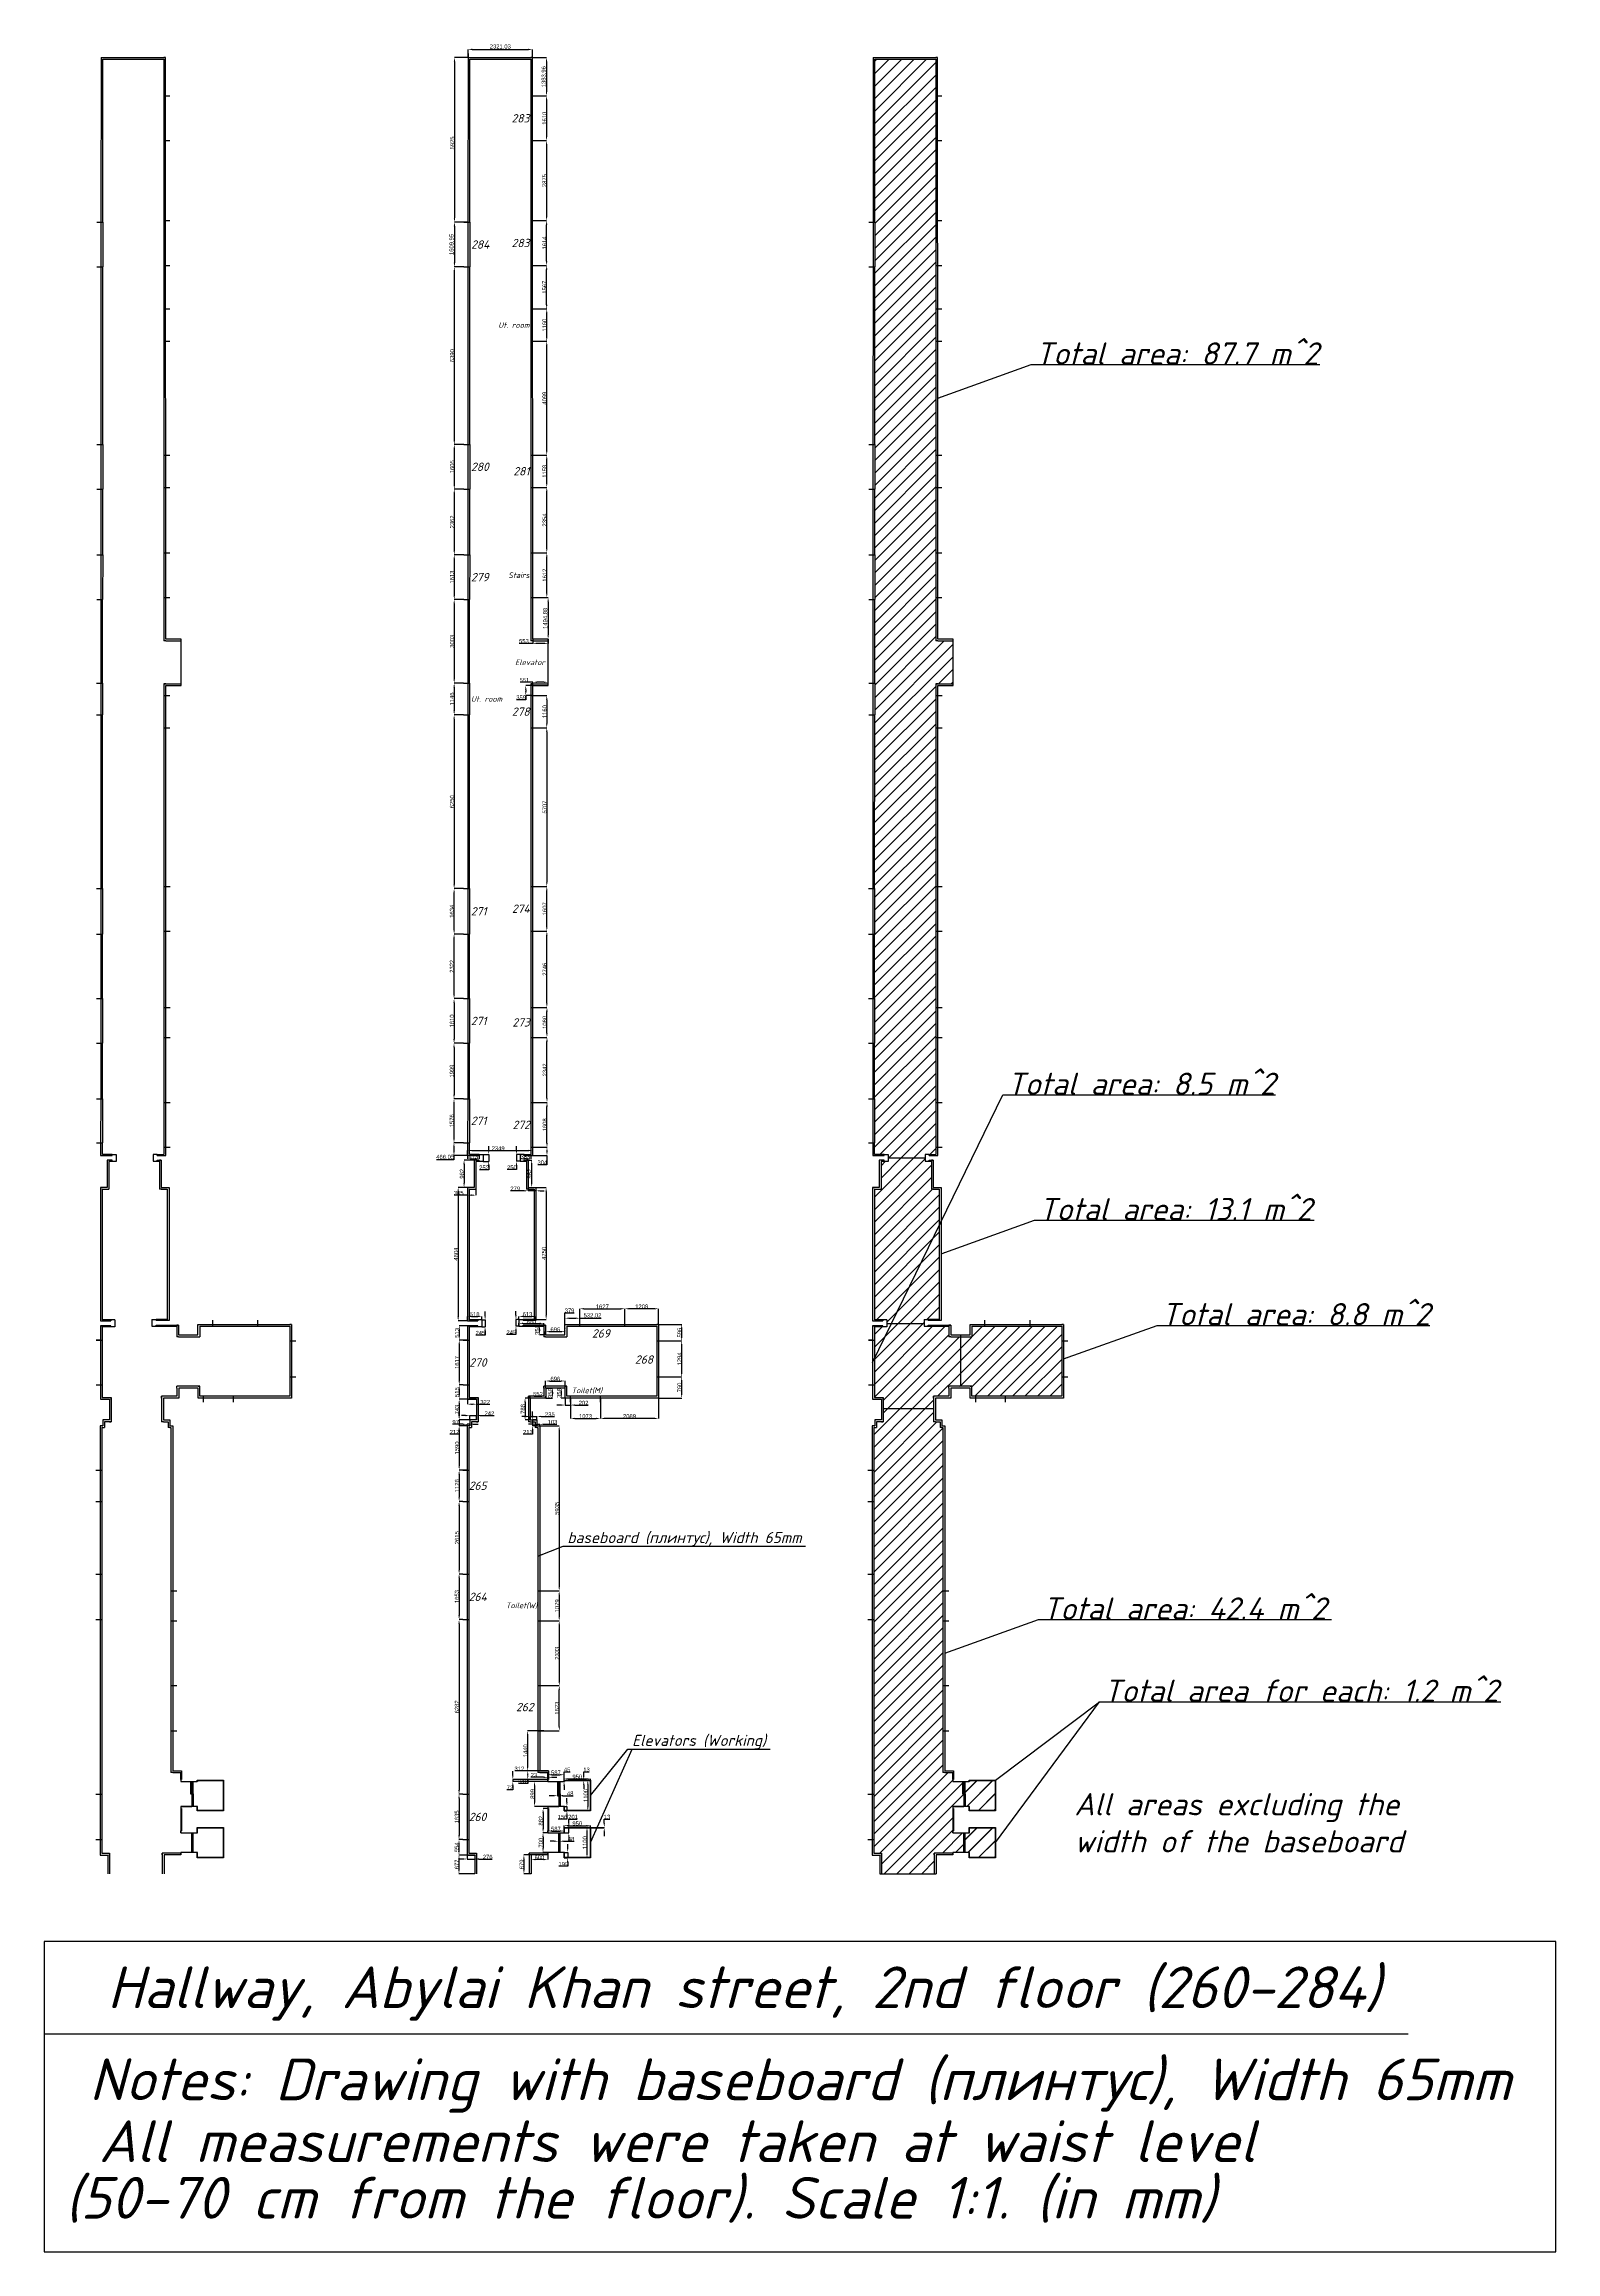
# Model space of a CAD drawing. Header units: millimetres. Extents: x 0 to 135706, y 0 to 79429.
# Drawn here: x 0 to 54387, y 0 to 79429 of the extents above; entities that cross this region are included whole.
import ezdxf
from ezdxf.enums import TextEntityAlignment as Align

# ---------------------------------------------------------------- set-up
doc = ezdxf.new("R2010")
doc.units = ezdxf.units.MM
doc.linetypes.add('ACAD_ISO02W100', pattern=[15, 12, -3])
doc.styles.add('GOST', font='ISOCPEUI.TTF')
doc.styles.get("Standard").update_dxf_attribs({"font": 'Arial.ttf'})
doc.dimstyles.new('Copy of ISO-25', dxfattribs={"dimtxt": 150, "dimasz": 150, "dimexe": 1.25, "dimexo": 0.625, "dimtad": 1, "dimtoh": 1, "dimtxsty": 'Standard', "dimcen": 2.5, "dimadec": 0, "dimazin": 0, "dimtfac": 1, "dimtmove": 0, "dimatfit": 3, "dimfxl": 1, "dimarcsym": 0})
pattern_1 = [(45, (-175694.32, 3900.43), (-224.5064, 224.5064), [])]
pattern_2 = [(45, (-137410.5, -143.88), (-282.8427, 282.8427), []), (45, (-137402.5, -143.88), (-282.8427, 282.8427), [])]

# ---------------------------------------------------------------- blocks, each defined once
blk = doc.blocks.new('*D235')
at = {"color": 0, "lineweight": -2, "transparency": 16777216}
for p, q in [((15250, 78952), (15250, 79241)), ((15400, 79240), (17421, 79240)), ((17571, 78952), (17571, 79241))]:
    blk.add_line(p, q, dxfattribs=at)
at = {"color": 0, "transparency": 16777216}
for points in [[(15400, 79265), (15400, 79215), (15250, 79240)], [(17421, 79265), (17421, 79215), (17571, 79240)]]:
    blk.add_solid(points, dxfattribs=at)
at = {"layer": 'Defpoints', "color": 0, "transparency": 16777216}
for p in [(15250, 78951), (17571, 79240), (17571, 78951)]:
    blk.add_point(p, dxfattribs=at)
at = {"color": 0, "transparency": 16777216, "insert": (16411, 79331), "char_height": 150, "attachment_point": 5}
blk.add_mtext('2321,03', dxfattribs=at)
blk = doc.blocks.new('*D236')
at = {"color": 0, "lineweight": -2, "transparency": 16777216}
for p, q in [((17572, 78951), (18076, 78951)), ((18074, 78801), (18074, 77717)), ((17722, 77567), (18076, 77567))]:
    blk.add_line(p, q, dxfattribs=at)
at = {"color": 0, "transparency": 16777216}
for points in [[(18049, 78801), (18099, 78801), (18074, 78951)], [(18049, 77717), (18099, 77717), (18074, 77567)]]:
    blk.add_solid(points, dxfattribs=at)
at = {"layer": 'Defpoints', "color": 0, "transparency": 16777216}
for p in [(17572, 78951), (17722, 77567), (18074, 77567)]:
    blk.add_point(p, dxfattribs=at)
at = {"color": 0, "transparency": 16777216, "insert": (17984, 78259), "char_height": 150, "attachment_point": 5, "rotation": 90}
blk.add_mtext('1383,96', dxfattribs=at)
blk = doc.blocks.new('*D237')
at = {"color": 0, "lineweight": -2, "transparency": 16777216}
for p, q in [((18075, 77567), (18077, 77567)), ((18076, 77417), (18076, 76107)), ((17723, 75957), (18077, 75957))]:
    blk.add_line(p, q, dxfattribs=at)
at = {"color": 0, "transparency": 16777216}
for points in [[(18051, 77417), (18101, 77417), (18076, 77567)], [(18051, 76107), (18101, 76107), (18076, 75957)]]:
    blk.add_solid(points, dxfattribs=at)
at = {"layer": 'Defpoints', "color": 0, "transparency": 16777216}
for p in [(18074, 77567), (17722, 75957), (18076, 75957)]:
    blk.add_point(p, dxfattribs=at)
at = {"color": 0, "transparency": 16777216, "insert": (17999, 76762), "char_height": 150, "attachment_point": 5, "rotation": 90}
blk.add_mtext('1610', dxfattribs=at)
blk = doc.blocks.new('*D238')
at = {"color": 0, "lineweight": -2, "transparency": 16777216}
for p, q in [((18076, 75957), (18078, 75957)), ((18077, 75807), (18077, 73232)), ((17724, 73082), (18078, 73082))]:
    blk.add_line(p, q, dxfattribs=at)
at = {"color": 0, "transparency": 16777216}
for points in [[(18052, 75807), (18102, 75807), (18077, 75957)], [(18052, 73232), (18102, 73232), (18077, 73082)]]:
    blk.add_solid(points, dxfattribs=at)
at = {"layer": 'Defpoints', "color": 0, "transparency": 16777216}
for p in [(18076, 75957), (17723, 73082), (18077, 73082)]:
    blk.add_point(p, dxfattribs=at)
at = {"color": 0, "transparency": 16777216, "insert": (18000, 74520), "char_height": 150, "attachment_point": 5, "rotation": 90}
blk.add_mtext('2875', dxfattribs=at)
blk = doc.blocks.new('*D239')
at = {"color": 0, "lineweight": -2, "transparency": 16777216}
for p, q in [((18078, 73082), (18079, 73082)), ((18078, 71618), (18078, 72932)), ((17724, 71468), (18079, 71468))]:
    blk.add_line(p, q, dxfattribs=at)
at = {"color": 0, "transparency": 16777216}
for points in [[(18053, 72932), (18103, 72932), (18078, 73082)], [(18053, 71618), (18103, 71618), (18078, 71468)]]:
    blk.add_solid(points, dxfattribs=at)
at = {"layer": 'Defpoints', "color": 0, "transparency": 16777216}
for p in [(18077, 73082), (18078, 73082), (17723, 71468)]:
    blk.add_point(p, dxfattribs=at)
at = {"color": 0, "transparency": 16777216, "insert": (18001, 72275), "char_height": 150, "attachment_point": 5, "rotation": 90}
blk.add_mtext('1614', dxfattribs=at)
blk = doc.blocks.new('*D240')
at = {"color": 0, "lineweight": -2, "transparency": 16777216}
for p, q in [((18079, 71468), (18078, 71468)), ((18079, 70051), (18079, 71318)), ((17725, 69901), (18081, 69901))]:
    blk.add_line(p, q, dxfattribs=at)
at = {"color": 0, "transparency": 16777216}
for points in [[(18054, 71318), (18104, 71318), (18079, 71468)], [(18054, 70051), (18104, 70051), (18079, 69901)]]:
    blk.add_solid(points, dxfattribs=at)
at = {"layer": 'Defpoints', "color": 0, "transparency": 16777216}
for p in [(18079, 71468), (18079, 71468), (17724, 69901)]:
    blk.add_point(p, dxfattribs=at)
at = {"color": 0, "transparency": 16777216, "insert": (18002, 70685), "char_height": 150, "attachment_point": 5, "rotation": 90}
blk.add_mtext('1567', dxfattribs=at)
blk = doc.blocks.new('*D241')
at = {"color": 0, "lineweight": -2, "transparency": 16777216}
for p, q in [((18080, 69901), (18079, 69901)), ((18081, 68891), (18081, 69751)), ((17725, 68741), (18082, 68741))]:
    blk.add_line(p, q, dxfattribs=at)
at = {"color": 0, "transparency": 16777216}
for points in [[(18056, 69751), (18106, 69751), (18081, 69901)], [(18056, 68891), (18106, 68891), (18081, 68741)]]:
    blk.add_solid(points, dxfattribs=at)
at = {"layer": 'Defpoints', "color": 0, "transparency": 16777216}
for p in [(18081, 69901), (18081, 69901), (17724, 68741)]:
    blk.add_point(p, dxfattribs=at)
at = {"color": 0, "transparency": 16777216, "insert": (18004, 69321), "char_height": 150, "attachment_point": 5, "rotation": 90}
blk.add_mtext('1160', dxfattribs=at)
blk = doc.blocks.new('*D242')
at = {"color": 0, "lineweight": -2, "transparency": 16777216}
for p, q in [((18080, 68741), (18079, 68741)), ((18081, 64792), (18081, 68591)), ((17726, 64642), (18082, 64642))]:
    blk.add_line(p, q, dxfattribs=at)
at = {"color": 0, "transparency": 16777216}
for points in [[(18056, 68591), (18106, 68591), (18081, 68741)], [(18056, 64792), (18106, 64792), (18081, 64642)]]:
    blk.add_solid(points, dxfattribs=at)
at = {"layer": 'Defpoints', "color": 0, "transparency": 16777216}
for p in [(18081, 68741), (18081, 68741), (17726, 64642)]:
    blk.add_point(p, dxfattribs=at)
at = {"color": 0, "transparency": 16777216, "insert": (18004, 66692), "char_height": 150, "attachment_point": 5, "rotation": 90}
blk.add_mtext('4099', dxfattribs=at)
blk = doc.blocks.new('*D243')
at = {"color": 0, "lineweight": -2, "transparency": 16777216}
for p, q in [((18081, 64642), (18083, 64642)), ((18082, 63634), (18082, 64492)), ((17727, 63484), (18083, 63484))]:
    blk.add_line(p, q, dxfattribs=at)
at = {"color": 0, "transparency": 16777216}
for points in [[(18057, 64492), (18107, 64492), (18082, 64642)], [(18057, 63634), (18107, 63634), (18082, 63484)]]:
    blk.add_solid(points, dxfattribs=at)
at = {"layer": 'Defpoints', "color": 0, "transparency": 16777216}
for p in [(18081, 64642), (18082, 64642), (17726, 63484)]:
    blk.add_point(p, dxfattribs=at)
at = {"color": 0, "transparency": 16777216, "insert": (18005, 64063), "char_height": 150, "attachment_point": 5, "rotation": 90}
blk.add_mtext('1158', dxfattribs=at)
blk = doc.blocks.new('*D244')
at = {"color": 0, "lineweight": -2, "transparency": 16777216}
for p, q in [((18083, 63484), (18084, 63484)), ((18083, 61280), (18083, 63334)), ((17727, 61130), (18084, 61130))]:
    blk.add_line(p, q, dxfattribs=at)
at = {"color": 0, "transparency": 16777216}
for points in [[(18058, 63334), (18108, 63334), (18083, 63484)], [(18058, 61280), (18108, 61280), (18083, 61130)]]:
    blk.add_solid(points, dxfattribs=at)
at = {"layer": 'Defpoints', "color": 0, "transparency": 16777216}
for p in [(18082, 63484), (18083, 63484), (17727, 61130)]:
    blk.add_point(p, dxfattribs=at)
at = {"color": 0, "transparency": 16777216, "insert": (18006, 62307), "char_height": 150, "attachment_point": 5, "rotation": 90}
blk.add_mtext('2354', dxfattribs=at)
blk = doc.blocks.new('*D245')
at = {"color": 0, "lineweight": -2, "transparency": 16777216}
for p, q in [((18084, 61130), (18086, 61130)), ((18084, 59668), (18084, 60980)), ((17728, 59518), (18086, 59518))]:
    blk.add_line(p, q, dxfattribs=at)
at = {"color": 0, "transparency": 16777216}
for points in [[(18059, 60980), (18109, 60980), (18084, 61130)], [(18059, 59668), (18109, 59668), (18084, 59518)]]:
    blk.add_solid(points, dxfattribs=at)
at = {"layer": 'Defpoints', "color": 0, "transparency": 16777216}
for p in [(18083, 61130), (18084, 61130), (17727, 59518)]:
    blk.add_point(p, dxfattribs=at)
at = {"color": 0, "transparency": 16777216, "insert": (18007, 60324), "char_height": 150, "attachment_point": 5, "rotation": 90}
blk.add_mtext('1612', dxfattribs=at)
blk = doc.blocks.new('*D246')
at = {"color": 0, "lineweight": -2, "transparency": 16777216}
for p, q in [((17728, 59518), (18133, 59518)), ((18132, 59368), (18132, 58173)), ((18131, 58023), (18133, 58023))]:
    blk.add_line(p, q, dxfattribs=at)
at = {"color": 0, "transparency": 16777216}
for points in [[(18107, 59368), (18157, 59368), (18132, 59518)], [(18107, 58173), (18157, 58173), (18132, 58023)]]:
    blk.add_solid(points, dxfattribs=at)
at = {"layer": 'Defpoints', "color": 0, "transparency": 16777216}
for p in [(17727, 59518), (18131, 58023), (18132, 58023)]:
    blk.add_point(p, dxfattribs=at)
at = {"color": 0, "transparency": 16777216, "insert": (18041, 58771), "char_height": 150, "attachment_point": 5, "rotation": 90}
blk.add_mtext('1494,88', dxfattribs=at)
blk = doc.blocks.new('*D247')
at = {"color": 0, "lineweight": -2, "transparency": 16777216}
for p, q in [((17578, 58022), (17578, 57870)), ((18131, 58023), (18131, 57870)), ((17578, 57871), (17095, 57871)), ((17981, 57871), (17728, 57871))]:
    blk.add_line(p, q, dxfattribs=at)
at = {"color": 0, "transparency": 16777216}
for points in [[(17728, 57896), (17728, 57846), (17578, 57871)], [(17981, 57896), (17981, 57846), (18131, 57871)]]:
    blk.add_solid(points, dxfattribs=at)
at = {"layer": 'Defpoints', "color": 0, "transparency": 16777216}
for p in [(17578, 58023), (18131, 58023), (18131, 57871)]:
    blk.add_point(p, dxfattribs=at)
at = {"color": 0, "transparency": 16777216, "insert": (17261, 57948), "char_height": 150, "attachment_point": 5}
blk.add_mtext('553', dxfattribs=at)
blk = doc.blocks.new('*D248')
at = {"color": 0, "lineweight": -2, "transparency": 16777216}
for p, q in [((17580, 56471), (17126, 56471)), ((17580, 56354), (17580, 56472)), ((17981, 56471), (17730, 56471)), ((18131, 56354), (18131, 56472))]:
    blk.add_line(p, q, dxfattribs=at)
at = {"color": 0, "transparency": 16777216}
for points in [[(17730, 56496), (17730, 56446), (17580, 56471)], [(17981, 56496), (17981, 56446), (18131, 56471)]]:
    blk.add_solid(points, dxfattribs=at)
at = {"layer": 'Defpoints', "color": 0, "transparency": 16777216}
for p in [(18131, 56471), (17580, 56353), (18131, 56353)]:
    blk.add_point(p, dxfattribs=at)
at = {"color": 0, "transparency": 16777216, "insert": (17278, 56548), "char_height": 150, "attachment_point": 5}
blk.add_mtext('551', dxfattribs=at)
blk = doc.blocks.new('*D249')
at = {"color": 0, "lineweight": -2, "transparency": 16777216}
for p, q in [((17327, 55844), (16994, 55844)), ((17579, 56353), (17325, 56353)), ((17580, 55994), (17325, 55994)), ((17327, 56203), (17327, 56144)), ((17327, 55994), (17327, 55844))]:
    blk.add_line(p, q, dxfattribs=at)
at = {"color": 0, "transparency": 16777216}
for points in [[(17302, 56203), (17352, 56203), (17327, 56353)], [(17302, 56144), (17352, 56144), (17327, 55994)]]:
    blk.add_solid(points, dxfattribs=at)
at = {"layer": 'Defpoints', "color": 0, "transparency": 16777216}
for p in [(17327, 55994), (17580, 56353), (17580, 55994)]:
    blk.add_point(p, dxfattribs=at)
at = {"color": 0, "transparency": 16777216, "insert": (17160, 55921), "char_height": 150, "attachment_point": 5}
blk.add_mtext('359', dxfattribs=at)
blk = doc.blocks.new('*D250')
at = {"color": 0, "lineweight": -2, "transparency": 16777216}
for p, q in [((17731, 55994), (18083, 55994)), ((18082, 55844), (18082, 54984)), ((17731, 54834), (18083, 54834))]:
    blk.add_line(p, q, dxfattribs=at)
at = {"color": 0, "transparency": 16777216}
for points in [[(18057, 55844), (18107, 55844), (18082, 55994)], [(18057, 54984), (18107, 54984), (18082, 54834)]]:
    blk.add_solid(points, dxfattribs=at)
at = {"layer": 'Defpoints', "color": 0, "transparency": 16777216}
for p in [(17730, 55994), (17731, 54834), (18082, 54834)]:
    blk.add_point(p, dxfattribs=at)
at = {"color": 0, "transparency": 16777216, "insert": (18005, 55414), "char_height": 150, "attachment_point": 5, "rotation": 90}
blk.add_mtext('1160', dxfattribs=at)
blk = doc.blocks.new('*D251')
at = {"color": 0, "lineweight": -2, "transparency": 16777216}
for p, q in [((18083, 54834), (18084, 54834)), ((18083, 54684), (18083, 49277)), ((17733, 49127), (18084, 49127))]:
    blk.add_line(p, q, dxfattribs=at)
at = {"color": 0, "transparency": 16777216}
for points in [[(18058, 54684), (18108, 54684), (18083, 54834)], [(18058, 49277), (18108, 49277), (18083, 49127)]]:
    blk.add_solid(points, dxfattribs=at)
at = {"layer": 'Defpoints', "color": 0, "transparency": 16777216}
for p in [(18082, 54834), (17732, 49127), (18083, 49127)]:
    blk.add_point(p, dxfattribs=at)
at = {"color": 0, "transparency": 16777216, "insert": (18006, 51981), "char_height": 150, "attachment_point": 5, "rotation": 90}
blk.add_mtext('5707', dxfattribs=at)
blk = doc.blocks.new('*D252')
at = {"color": 0, "lineweight": -2, "transparency": 16777216}
for p, q in [((18084, 49127), (18083, 49127)), ((18084, 47670), (18084, 48977)), ((17733, 47520), (18086, 47520))]:
    blk.add_line(p, q, dxfattribs=at)
at = {"color": 0, "transparency": 16777216}
for points in [[(18059, 48977), (18109, 48977), (18084, 49127)], [(18059, 47670), (18109, 47670), (18084, 47520)]]:
    blk.add_solid(points, dxfattribs=at)
at = {"layer": 'Defpoints', "color": 0, "transparency": 16777216}
for p in [(18084, 49127), (18084, 49127), (17733, 47520)]:
    blk.add_point(p, dxfattribs=at)
at = {"color": 0, "transparency": 16777216, "insert": (18007, 48324), "char_height": 150, "attachment_point": 5, "rotation": 90}
blk.add_mtext('1607', dxfattribs=at)
blk = doc.blocks.new('*D253')
at = {"color": 0, "lineweight": -2, "transparency": 16777216}
for p, q in [((18085, 47520), (18084, 47520)), ((18086, 44924), (18086, 47370)), ((17734, 44774), (18087, 44774))]:
    blk.add_line(p, q, dxfattribs=at)
at = {"color": 0, "transparency": 16777216}
for points in [[(18061, 47370), (18111, 47370), (18086, 47520)], [(18061, 44924), (18111, 44924), (18086, 44774)]]:
    blk.add_solid(points, dxfattribs=at)
at = {"layer": 'Defpoints', "color": 0, "transparency": 16777216}
for p in [(18086, 47520), (18086, 47520), (17734, 44774)]:
    blk.add_point(p, dxfattribs=at)
at = {"color": 0, "transparency": 16777216, "insert": (18009, 46147), "char_height": 150, "attachment_point": 5, "rotation": 90}
blk.add_mtext('2746', dxfattribs=at)
blk = doc.blocks.new('*D254')
at = {"color": 0, "lineweight": -2, "transparency": 16777216}
for p, q in [((18088, 44774), (18091, 44774)), ((18089, 43844), (18089, 44624)), ((17735, 43694), (18091, 43694))]:
    blk.add_line(p, q, dxfattribs=at)
at = {"color": 0, "transparency": 16777216}
for points in [[(18064, 44624), (18114, 44624), (18089, 44774)], [(18064, 43844), (18114, 43844), (18089, 43694)]]:
    blk.add_solid(points, dxfattribs=at)
at = {"layer": 'Defpoints', "color": 0, "transparency": 16777216}
for p in [(18087, 44774), (18089, 44774), (17734, 43694)]:
    blk.add_point(p, dxfattribs=at)
at = {"color": 0, "transparency": 16777216, "insert": (18012, 44234), "char_height": 150, "attachment_point": 5, "rotation": 90}
blk.add_mtext('1080', dxfattribs=at)
blk = doc.blocks.new('*D255')
at = {"color": 0, "lineweight": -2, "transparency": 16777216}
for p, q in [((18090, 43694), (18089, 43694)), ((18091, 41502), (18091, 43544)), ((17735, 41352), (18092, 41352))]:
    blk.add_line(p, q, dxfattribs=at)
at = {"color": 0, "transparency": 16777216}
for points in [[(18066, 43544), (18116, 43544), (18091, 43694)], [(18066, 41502), (18116, 41502), (18091, 41352)]]:
    blk.add_solid(points, dxfattribs=at)
at = {"layer": 'Defpoints', "color": 0, "transparency": 16777216}
for p in [(18091, 43694), (18091, 43694), (17735, 41352)]:
    blk.add_point(p, dxfattribs=at)
at = {"color": 0, "transparency": 16777216, "insert": (18013, 42523), "char_height": 150, "attachment_point": 5, "rotation": 90}
blk.add_mtext('2342', dxfattribs=at)
blk = doc.blocks.new('*D256')
at = {"color": 0, "lineweight": -2, "transparency": 16777216}
for p, q in [((18090, 41352), (18089, 41352)), ((18091, 39894), (18091, 41202)), ((17736, 39744), (18092, 39744))]:
    blk.add_line(p, q, dxfattribs=at)
at = {"color": 0, "transparency": 16777216}
for points in [[(18066, 41202), (18116, 41202), (18091, 41352)], [(18066, 39894), (18116, 39894), (18091, 39744)]]:
    blk.add_solid(points, dxfattribs=at)
at = {"layer": 'Defpoints', "color": 0, "transparency": 16777216}
for p in [(18091, 41352), (18091, 41352), (17735, 39744)]:
    blk.add_point(p, dxfattribs=at)
at = {"color": 0, "transparency": 16777216, "insert": (18014, 40548), "char_height": 150, "attachment_point": 5, "rotation": 90}
blk.add_mtext('1608', dxfattribs=at)
blk = doc.blocks.new('*D257')
at = {"color": 0, "lineweight": -2, "transparency": 16777216}
for p, q in [((17736, 39744), (18091, 39744)), ((17586, 39440), (18091, 39440)), ((18090, 39114), (17758, 39114)), ((18090, 39594), (18090, 39590)), ((18090, 39440), (18090, 39114))]:
    blk.add_line(p, q, dxfattribs=at)
at = {"color": 0, "transparency": 16777216}
for points in [[(18065, 39594), (18115, 39594), (18090, 39744)], [(18065, 39590), (18115, 39590), (18090, 39440)]]:
    blk.add_solid(points, dxfattribs=at)
at = {"layer": 'Defpoints', "color": 0, "transparency": 16777216}
for p in [(17735, 39744), (18090, 39744), (17585, 39440)]:
    blk.add_point(p, dxfattribs=at)
at = {"color": 0, "transparency": 16777216, "insert": (17924, 39191), "char_height": 150, "attachment_point": 5}
blk.add_mtext('304', dxfattribs=at)
blk = doc.blocks.new('*D258')
at = {"color": 0, "lineweight": -2, "transparency": 16777216}
for p, q in [((15250, 78951), (14761, 78951)), ((14762, 78801), (14762, 73176)), ((15247, 73026), (14761, 73026))]:
    blk.add_line(p, q, dxfattribs=at)
at = {"color": 0, "transparency": 16777216}
for points in [[(14737, 78801), (14787, 78801), (14762, 78951)], [(14737, 73176), (14787, 73176), (14762, 73026)]]:
    blk.add_solid(points, dxfattribs=at)
at = {"layer": 'Defpoints', "color": 0, "transparency": 16777216}
for p in [(15250, 78951), (14762, 73026), (15248, 73026)]:
    blk.add_point(p, dxfattribs=at)
at = {"color": 0, "transparency": 16777216, "insert": (14685, 75874), "char_height": 150, "attachment_point": 5, "rotation": 90}
blk.add_mtext('5925', dxfattribs=at)
blk = doc.blocks.new('*D259')
at = {"color": 0, "lineweight": -2, "transparency": 16777216}
for p, q in [((14760, 73026), (14760, 73026)), ((14761, 72876), (14761, 71566)), ((15097, 71416), (14760, 71416))]:
    blk.add_line(p, q, dxfattribs=at)
at = {"color": 0, "transparency": 16777216}
for points in [[(14736, 72876), (14786, 72876), (14761, 73026)], [(14736, 71566), (14786, 71566), (14761, 71416)]]:
    blk.add_solid(points, dxfattribs=at)
at = {"layer": 'Defpoints', "color": 0, "transparency": 16777216}
for p in [(14761, 73026), (14761, 71416), (15098, 71416)]:
    blk.add_point(p, dxfattribs=at)
at = {"color": 0, "transparency": 16777216, "insert": (14670, 72221), "char_height": 150, "attachment_point": 5, "rotation": 90}
blk.add_mtext('1609,95', dxfattribs=at)
blk = doc.blocks.new('*D260')
at = {"color": 0, "lineweight": -2, "transparency": 16777216}
for p, q in [((14759, 71416), (14756, 71416)), ((14757, 71266), (14757, 65176)), ((15095, 65026), (14756, 65026))]:
    blk.add_line(p, q, dxfattribs=at)
at = {"color": 0, "transparency": 16777216}
for points in [[(14732, 71266), (14782, 71266), (14757, 71416)], [(14732, 65176), (14782, 65176), (14757, 65026)]]:
    blk.add_solid(points, dxfattribs=at)
at = {"layer": 'Defpoints', "color": 0, "transparency": 16777216}
for p in [(14760, 71416), (14757, 65026), (15095, 65026)]:
    blk.add_point(p, dxfattribs=at)
at = {"color": 0, "transparency": 16777216, "insert": (14680, 68221), "char_height": 150, "attachment_point": 5, "rotation": 90}
blk.add_mtext('6390', dxfattribs=at)
blk = doc.blocks.new('*D261')
at = {"color": 0, "lineweight": -2, "transparency": 16777216}
for p, q in [((14755, 65026), (14755, 65026)), ((14756, 64876), (14756, 63571)), ((15094, 63421), (14755, 63421))]:
    blk.add_line(p, q, dxfattribs=at)
at = {"color": 0, "transparency": 16777216}
for points in [[(14731, 64876), (14781, 64876), (14756, 65026)], [(14731, 63571), (14781, 63571), (14756, 63421)]]:
    blk.add_solid(points, dxfattribs=at)
at = {"layer": 'Defpoints', "color": 0, "transparency": 16777216}
for p in [(14756, 65026), (14756, 63421), (15095, 63421)]:
    blk.add_point(p, dxfattribs=at)
at = {"color": 0, "transparency": 16777216, "insert": (14679, 64224), "char_height": 150, "attachment_point": 5, "rotation": 90}
blk.add_mtext('1605', dxfattribs=at)
blk = doc.blocks.new('*D262')
at = {"color": 0, "lineweight": -2, "transparency": 16777216}
for p, q in [((14755, 63421), (14756, 63421)), ((14755, 63271), (14755, 61209)), ((15093, 61059), (14754, 61059))]:
    blk.add_line(p, q, dxfattribs=at)
at = {"color": 0, "transparency": 16777216}
for points in [[(14730, 63271), (14780, 63271), (14755, 63421)], [(14730, 61209), (14780, 61209), (14755, 61059)]]:
    blk.add_solid(points, dxfattribs=at)
at = {"layer": 'Defpoints', "color": 0, "transparency": 16777216}
for p in [(14755, 63421), (14755, 61059), (15094, 61059)]:
    blk.add_point(p, dxfattribs=at)
at = {"color": 0, "transparency": 16777216, "insert": (14678, 62240), "char_height": 150, "attachment_point": 5, "rotation": 90}
blk.add_mtext('2362', dxfattribs=at)
blk = doc.blocks.new('*D263')
at = {"color": 0, "lineweight": -2, "transparency": 16777216}
for p, q in [((14753, 61059), (14752, 61059)), ((14754, 60909), (14754, 59596)), ((15093, 59446), (14752, 59446))]:
    blk.add_line(p, q, dxfattribs=at)
at = {"color": 0, "transparency": 16777216}
for points in [[(14729, 60909), (14779, 60909), (14754, 61059)], [(14729, 59596), (14779, 59596), (14754, 59446)]]:
    blk.add_solid(points, dxfattribs=at)
at = {"layer": 'Defpoints', "color": 0, "transparency": 16777216}
for p in [(14754, 61059), (14754, 59446), (15093, 59446)]:
    blk.add_point(p, dxfattribs=at)
at = {"color": 0, "transparency": 16777216, "insert": (14676, 60253), "char_height": 150, "attachment_point": 5, "rotation": 90}
blk.add_mtext('1613', dxfattribs=at)
blk = doc.blocks.new('*D264')
at = {"color": 0, "lineweight": -2, "transparency": 16777216}
for p, q in [((14753, 59446), (14751, 59446)), ((14752, 59296), (14752, 56593)), ((15092, 56443), (14751, 56443))]:
    blk.add_line(p, q, dxfattribs=at)
at = {"color": 0, "transparency": 16777216}
for points in [[(14727, 59296), (14777, 59296), (14752, 59446)], [(14727, 56593), (14777, 56593), (14752, 56443)]]:
    blk.add_solid(points, dxfattribs=at)
at = {"layer": 'Defpoints', "color": 0, "transparency": 16777216}
for p in [(14754, 59446), (14752, 56443), (15092, 56443)]:
    blk.add_point(p, dxfattribs=at)
at = {"color": 0, "transparency": 16777216, "insert": (14675, 57945), "char_height": 150, "attachment_point": 5, "rotation": 90}
blk.add_mtext('3003', dxfattribs=at)
blk = doc.blocks.new('*D265')
at = {"color": 0, "lineweight": -2, "transparency": 16777216}
for p, q in [((14750, 56443), (14750, 56443)), ((14751, 56293), (14751, 55447)), ((15091, 55297), (14750, 55297))]:
    blk.add_line(p, q, dxfattribs=at)
at = {"color": 0, "transparency": 16777216}
for points in [[(14726, 56293), (14776, 56293), (14751, 56443)], [(14726, 55447), (14776, 55447), (14751, 55297)]]:
    blk.add_solid(points, dxfattribs=at)
at = {"layer": 'Defpoints', "color": 0, "transparency": 16777216}
for p in [(14751, 56443), (14751, 55297), (15092, 55297)]:
    blk.add_point(p, dxfattribs=at)
at = {"color": 0, "transparency": 16777216, "insert": (14674, 55870), "char_height": 150, "attachment_point": 5, "rotation": 90}
blk.add_mtext('1146', dxfattribs=at)
blk = doc.blocks.new('*D266')
at = {"color": 0, "lineweight": -2, "transparency": 16777216}
for p, q in [((14750, 55297), (14751, 55297)), ((14750, 55147), (14750, 49197)), ((15089, 49047), (14749, 49047))]:
    blk.add_line(p, q, dxfattribs=at)
at = {"color": 0, "transparency": 16777216}
for points in [[(14725, 55147), (14775, 55147), (14750, 55297)], [(14725, 49197), (14775, 49197), (14750, 49047)]]:
    blk.add_solid(points, dxfattribs=at)
at = {"layer": 'Defpoints', "color": 0, "transparency": 16777216}
for p in [(14750, 55297), (14750, 49047), (15090, 49047)]:
    blk.add_point(p, dxfattribs=at)
at = {"color": 0, "transparency": 16777216, "insert": (14673, 52172), "char_height": 150, "attachment_point": 5, "rotation": 90}
blk.add_mtext('6250', dxfattribs=at)
blk = doc.blocks.new('*D267')
at = {"color": 0, "lineweight": -2, "transparency": 16777216}
for p, q in [((14749, 49047), (14747, 49047)), ((14749, 47563), (14749, 48897)), ((15088, 47413), (14747, 47413))]:
    blk.add_line(p, q, dxfattribs=at)
at = {"color": 0, "transparency": 16777216}
for points in [[(14724, 48897), (14774, 48897), (14749, 49047)], [(14724, 47563), (14774, 47563), (14749, 47413)]]:
    blk.add_solid(points, dxfattribs=at)
at = {"layer": 'Defpoints', "color": 0, "transparency": 16777216}
for p in [(14749, 49047), (14750, 49047), (15089, 47413)]:
    blk.add_point(p, dxfattribs=at)
at = {"color": 0, "transparency": 16777216, "insert": (14671, 48230), "char_height": 150, "attachment_point": 5, "rotation": 90}
blk.add_mtext('1634', dxfattribs=at)
blk = doc.blocks.new('*D268')
at = {"color": 0, "lineweight": -2, "transparency": 16777216}
for p, q in [((14748, 47413), (14746, 47413)), ((14747, 45241), (14747, 47263)), ((15088, 45091), (14746, 45091))]:
    blk.add_line(p, q, dxfattribs=at)
at = {"color": 0, "transparency": 16777216}
for points in [[(14722, 47263), (14772, 47263), (14747, 47413)], [(14722, 45241), (14772, 45241), (14747, 45091)]]:
    blk.add_solid(points, dxfattribs=at)
at = {"layer": 'Defpoints', "color": 0, "transparency": 16777216}
for p in [(14747, 47413), (14749, 47413), (15088, 45091)]:
    blk.add_point(p, dxfattribs=at)
at = {"color": 0, "transparency": 16777216, "insert": (14670, 46252), "char_height": 150, "attachment_point": 5, "rotation": 90}
blk.add_mtext('2322', dxfattribs=at)
blk = doc.blocks.new('*D269')
at = {"color": 0, "lineweight": -2, "transparency": 16777216}
for p, q in [((14747, 44941), (14747, 43631)), ((14748, 45091), (14749, 45091)), ((15087, 43481), (14746, 43481))]:
    blk.add_line(p, q, dxfattribs=at)
at = {"color": 0, "transparency": 16777216}
for points in [[(14722, 44941), (14772, 44941), (14747, 45091)], [(14722, 43631), (14772, 43631), (14747, 43481)]]:
    blk.add_solid(points, dxfattribs=at)
at = {"layer": 'Defpoints', "color": 0, "transparency": 16777216}
for p in [(14747, 45091), (14747, 43481), (15088, 43481)]:
    blk.add_point(p, dxfattribs=at)
at = {"color": 0, "transparency": 16777216, "insert": (14670, 44286), "char_height": 150, "attachment_point": 5, "rotation": 90}
blk.add_mtext('1610', dxfattribs=at)
blk = doc.blocks.new('*D270')
at = {"color": 0, "lineweight": -2, "transparency": 16777216}
for p, q in [((14745, 43481), (14745, 43481)), ((14746, 43331), (14746, 41632)), ((15086, 41482), (14745, 41482))]:
    blk.add_line(p, q, dxfattribs=at)
at = {"color": 0, "transparency": 16777216}
for points in [[(14721, 43331), (14771, 43331), (14746, 43481)], [(14721, 41632), (14771, 41632), (14746, 41482)]]:
    blk.add_solid(points, dxfattribs=at)
at = {"layer": 'Defpoints', "color": 0, "transparency": 16777216}
for p in [(14746, 43481), (14746, 41482), (15087, 41482)]:
    blk.add_point(p, dxfattribs=at)
at = {"color": 0, "transparency": 16777216, "insert": (14669, 42482), "char_height": 150, "attachment_point": 5, "rotation": 90}
blk.add_mtext('1999', dxfattribs=at)
blk = doc.blocks.new('*D271')
at = {"color": 0, "lineweight": -2, "transparency": 16777216}
for p, q in [((14744, 41482), (14744, 41482)), ((14745, 41332), (14745, 40056)), ((15086, 39906), (14744, 39906))]:
    blk.add_line(p, q, dxfattribs=at)
at = {"color": 0, "transparency": 16777216}
for points in [[(14720, 41332), (14770, 41332), (14745, 41482)], [(14720, 40056), (14770, 40056), (14745, 39906)]]:
    blk.add_solid(points, dxfattribs=at)
at = {"layer": 'Defpoints', "color": 0, "transparency": 16777216}
for p in [(14745, 41482), (14745, 39906), (15086, 39906)]:
    blk.add_point(p, dxfattribs=at)
at = {"color": 0, "transparency": 16777216, "insert": (14668, 40694), "char_height": 150, "attachment_point": 5, "rotation": 90}
blk.add_mtext('1576', dxfattribs=at)
blk = doc.blocks.new('*D272')
at = {"color": 0, "lineweight": -2, "transparency": 16777216}
for p, q in [((14743, 39906), (14742, 39906)), ((14744, 39756), (14744, 39590)), ((14744, 39290), (14113, 39290)), ((15236, 39440), (14742, 39440)), ((14744, 39440), (14744, 39290))]:
    blk.add_line(p, q, dxfattribs=at)
at = {"color": 0, "transparency": 16777216}
for points in [[(14719, 39756), (14769, 39756), (14744, 39906)], [(14719, 39590), (14769, 39590), (14744, 39440)]]:
    blk.add_solid(points, dxfattribs=at)
at = {"layer": 'Defpoints', "color": 0, "transparency": 16777216}
for p in [(14744, 39906), (14744, 39440), (15236, 39440)]:
    blk.add_point(p, dxfattribs=at)
at = {"color": 0, "transparency": 16777216, "insert": (14428, 39381), "char_height": 150, "attachment_point": 5}
blk.add_mtext('466,05', dxfattribs=at)
blk = doc.blocks.new('*D273')
at = {"color": 0, "lineweight": -2, "transparency": 16777216}
for p, q in [((15236, 39441), (15236, 39625)), ((15386, 39624), (17435, 39624)), ((17585, 39441), (17585, 39625))]:
    blk.add_line(p, q, dxfattribs=at)
at = {"color": 0, "transparency": 16777216}
for points in [[(15386, 39649), (15386, 39599), (15236, 39624)], [(17435, 39649), (17435, 39599), (17585, 39624)]]:
    blk.add_solid(points, dxfattribs=at)
at = {"layer": 'Defpoints', "color": 0, "transparency": 16777216}
for p in [(15236, 39440), (17585, 39624), (17585, 39441)]:
    blk.add_point(p, dxfattribs=at)
at = {"color": 0, "transparency": 16777216, "insert": (16333, 39701), "char_height": 150, "attachment_point": 5}
blk.add_mtext('2349', dxfattribs=at)
blk = doc.blocks.new('*D275')
at = {"color": 0, "lineweight": -2, "transparency": 16777216}
for p, q in [((15236, 39439), (15236, 39324)), ((15386, 39326), (15499, 39326)), ((15649, 39439), (15649, 39324))]:
    blk.add_line(p, q, dxfattribs=at)
at = {"color": 0, "transparency": 16777216}
for points in [[(15386, 39351), (15386, 39301), (15236, 39326)], [(15499, 39351), (15499, 39301), (15649, 39326)]]:
    blk.add_solid(points, dxfattribs=at)
at = {"layer": 'Defpoints', "color": 0, "transparency": 16777216}
for p in [(15236, 39440), (15649, 39440), (15649, 39326)]:
    blk.add_point(p, dxfattribs=at)
at = {"color": 0, "transparency": 16777216, "insert": (15443, 39403), "char_height": 150, "attachment_point": 5}
blk.add_mtext('413', dxfattribs=at)
blk = doc.blocks.new('*D276')
at = {"color": 0, "lineweight": -2, "transparency": 16777216}
for p, q in [((17123, 39484), (17123, 39319)), ((17356, 39320), (17273, 39320)), ((17506, 39484), (17506, 39319))]:
    blk.add_line(p, q, dxfattribs=at)
at = {"color": 0, "transparency": 16777216}
for points in [[(17273, 39345), (17273, 39295), (17123, 39320)], [(17356, 39345), (17356, 39295), (17506, 39320)]]:
    blk.add_solid(points, dxfattribs=at)
at = {"layer": 'Defpoints', "color": 0, "transparency": 16777216}
for p in [(17123, 39485), (17123, 39320), (17506, 39485)]:
    blk.add_point(p, dxfattribs=at)
at = {"color": 0, "transparency": 16777216, "insert": (17315, 39398), "char_height": 150, "attachment_point": 5}
blk.add_mtext('383', dxfattribs=at)
blk = doc.blocks.new('*D277')
at = {"color": 0, "lineweight": -2, "transparency": 16777216}
for p, q in [((15994, 39635), (15994, 39785)), ((15994, 38933), (15661, 38933)), ((15799, 39485), (15995, 39485)), ((15799, 39233), (15995, 39233)), ((15994, 39485), (15994, 39233)), ((15994, 39083), (15994, 38933))]:
    blk.add_line(p, q, dxfattribs=at)
at = {"color": 0, "transparency": 16777216}
for points in [[(15969, 39635), (16019, 39635), (15994, 39485)], [(15969, 39083), (16019, 39083), (15994, 39233)]]:
    blk.add_solid(points, dxfattribs=at)
at = {"layer": 'Defpoints', "color": 0, "transparency": 16777216}
for p in [(15798, 39485), (15798, 39233), (15994, 39233)]:
    blk.add_point(p, dxfattribs=at)
at = {"color": 0, "transparency": 16777216, "insert": (15827, 39010), "char_height": 150, "attachment_point": 5}
blk.add_mtext('252', dxfattribs=at)
blk = doc.blocks.new('*D278')
at = {"color": 0, "lineweight": -2, "transparency": 16777216}
for p, q in [((16995, 39635), (16995, 39785)), ((16995, 38935), (16661, 38935)), ((17123, 39485), (16994, 39485)), ((17123, 39235), (16994, 39235)), ((16995, 39485), (16995, 39235)), ((16995, 39085), (16995, 38935))]:
    blk.add_line(p, q, dxfattribs=at)
at = {"color": 0, "transparency": 16777216}
for points in [[(16970, 39635), (17020, 39635), (16995, 39485)], [(16970, 39085), (17020, 39085), (16995, 39235)]]:
    blk.add_solid(points, dxfattribs=at)
at = {"layer": 'Defpoints', "color": 0, "transparency": 16777216}
for p in [(16995, 39235), (17123, 39485), (17123, 39235)]:
    blk.add_point(p, dxfattribs=at)
at = {"color": 0, "transparency": 16777216, "insert": (16828, 39012), "char_height": 150, "attachment_point": 5}
blk.add_mtext('250', dxfattribs=at)
blk = doc.blocks.new('*D279')
at = {"color": 0, "lineweight": -2, "transparency": 16777216}
for p, q in [((15470, 39278), (15106, 39278)), ((15107, 39128), (15107, 38446)), ((15470, 38296), (15106, 38296))]:
    blk.add_line(p, q, dxfattribs=at)
at = {"color": 0, "transparency": 16777216}
for points in [[(15082, 39128), (15132, 39128), (15107, 39278)], [(15082, 38446), (15132, 38446), (15107, 38296)]]:
    blk.add_solid(points, dxfattribs=at)
at = {"layer": 'Defpoints', "color": 0, "transparency": 16777216}
for p in [(15470, 39278), (15107, 38296), (15470, 38296)]:
    blk.add_point(p, dxfattribs=at)
at = {"color": 0, "transparency": 16777216, "insert": (15030, 38787), "char_height": 150, "attachment_point": 5, "rotation": 90}
blk.add_mtext('982', dxfattribs=at)
blk = doc.blocks.new('*D280')
at = {"color": 0, "lineweight": -2, "transparency": 16777216}
for p, q in [((17417, 39280), (17541, 39280)), ((17539, 39130), (17539, 38448)), ((17417, 38298), (17541, 38298))]:
    blk.add_line(p, q, dxfattribs=at)
at = {"color": 0, "transparency": 16777216}
for points in [[(17514, 39130), (17564, 39130), (17539, 39280)], [(17514, 38448), (17564, 38448), (17539, 38298)]]:
    blk.add_solid(points, dxfattribs=at)
at = {"layer": 'Defpoints', "color": 0, "transparency": 16777216}
for p in [(17416, 39280), (17416, 38298), (17539, 38298)]:
    blk.add_point(p, dxfattribs=at)
at = {"color": 0, "transparency": 16777216, "insert": (17462, 38789), "char_height": 150, "attachment_point": 5, "rotation": 90}
blk.add_mtext('982', dxfattribs=at)
blk = doc.blocks.new('*D281')
at = {"color": 0, "lineweight": -2, "transparency": 16777216}
for p, q in [((17266, 38174), (16781, 38174)), ((17416, 38297), (17416, 38172)), ((17695, 38174), (17416, 38174)), ((17695, 38297), (17695, 38172)), ((17845, 38174), (17995, 38174))]:
    blk.add_line(p, q, dxfattribs=at)
at = {"color": 0, "transparency": 16777216}
for points in [[(17266, 38199), (17266, 38149), (17416, 38174)], [(17845, 38199), (17845, 38149), (17695, 38174)]]:
    blk.add_solid(points, dxfattribs=at)
at = {"layer": 'Defpoints', "color": 0, "transparency": 16777216}
for p in [(17416, 38298), (17416, 38174), (17695, 38298)]:
    blk.add_point(p, dxfattribs=at)
at = {"color": 0, "transparency": 16777216, "insert": (16948, 38251), "char_height": 150, "attachment_point": 5}
blk.add_mtext('279', dxfattribs=at)
blk = doc.blocks.new('*D282')
at = {"color": 0, "lineweight": -2, "transparency": 16777216}
for p, q in [((15230, 38230), (15230, 38016)), ((15535, 38230), (15535, 38016)), ((15230, 38018), (14747, 38018)), ((15385, 38018), (15380, 38018))]:
    blk.add_line(p, q, dxfattribs=at)
at = {"color": 0, "transparency": 16777216}
for points in [[(15380, 38043), (15380, 37993), (15230, 38018)], [(15385, 38043), (15385, 37993), (15535, 38018)]]:
    blk.add_solid(points, dxfattribs=at)
at = {"layer": 'Defpoints', "color": 0, "transparency": 16777216}
for p in [(15230, 38231), (15535, 38231), (15230, 38018)]:
    blk.add_point(p, dxfattribs=at)
at = {"color": 0, "transparency": 16777216, "insert": (14913, 38095), "char_height": 150, "attachment_point": 5}
blk.add_mtext('305', dxfattribs=at)
blk = doc.blocks.new('*D283')
at = {"color": 0, "lineweight": -2, "transparency": 16777216}
for p, q in [((17696, 38298), (18061, 38298)), ((18060, 38148), (18060, 33698)), ((17696, 33548), (18061, 33548))]:
    blk.add_line(p, q, dxfattribs=at)
at = {"color": 0, "transparency": 16777216}
for points in [[(18035, 38148), (18085, 38148), (18060, 38298)], [(18035, 33698), (18085, 33698), (18060, 33548)]]:
    blk.add_solid(points, dxfattribs=at)
at = {"layer": 'Defpoints', "color": 0, "transparency": 16777216}
for p in [(17695, 38298), (17695, 33548), (18060, 33548)]:
    blk.add_point(p, dxfattribs=at)
at = {"color": 0, "transparency": 16777216, "insert": (17983, 35923), "char_height": 150, "attachment_point": 5, "rotation": 90}
blk.add_mtext('4750', dxfattribs=at)
blk = doc.blocks.new('*D284')
at = {"color": 0, "lineweight": -2, "transparency": 16777216}
for p, q in [((15230, 38296), (14894, 38296)), ((14895, 38146), (14895, 33642)), ((15230, 33492), (14894, 33492))]:
    blk.add_line(p, q, dxfattribs=at)
at = {"color": 0, "transparency": 16777216}
for points in [[(14870, 38146), (14920, 38146), (14895, 38296)], [(14870, 33642), (14920, 33642), (14895, 33492)]]:
    blk.add_solid(points, dxfattribs=at)
at = {"layer": 'Defpoints', "color": 0, "transparency": 16777216}
for p in [(15230, 38296), (14895, 33492), (15230, 33492)]:
    blk.add_point(p, dxfattribs=at)
at = {"color": 0, "transparency": 16777216, "insert": (14818, 35894), "char_height": 150, "attachment_point": 5, "rotation": 90}
blk.add_mtext('4804', dxfattribs=at)
blk = doc.blocks.new('*D285')
at = {"color": 0, "lineweight": -2, "transparency": 16777216}
for p, q in [((15230, 33493), (15230, 33655)), ((15380, 33654), (15598, 33654)), ((15748, 33528), (15748, 33655))]:
    blk.add_line(p, q, dxfattribs=at)
at = {"color": 0, "transparency": 16777216}
for points in [[(15380, 33679), (15380, 33629), (15230, 33654)], [(15598, 33679), (15598, 33629), (15748, 33654)]]:
    blk.add_solid(points, dxfattribs=at)
at = {"layer": 'Defpoints', "color": 0, "transparency": 16777216}
for p in [(15230, 33492), (15748, 33654), (15748, 33527)]:
    blk.add_point(p, dxfattribs=at)
at = {"color": 0, "transparency": 16777216, "insert": (15489, 33731), "char_height": 150, "attachment_point": 5}
blk.add_mtext('518', dxfattribs=at)
blk = doc.blocks.new('*D286')
at = {"color": 0, "lineweight": -2, "transparency": 16777216}
for p, q in [((17082, 33549), (17082, 33657)), ((17232, 33655), (17545, 33655)), ((17695, 33514), (17695, 33657))]:
    blk.add_line(p, q, dxfattribs=at)
at = {"color": 0, "transparency": 16777216}
for points in [[(17232, 33680), (17232, 33630), (17082, 33655)], [(17545, 33680), (17545, 33630), (17695, 33655)]]:
    blk.add_solid(points, dxfattribs=at)
at = {"layer": 'Defpoints', "color": 0, "transparency": 16777216}
for p in [(17082, 33548), (17695, 33655), (17695, 33513)]:
    blk.add_point(p, dxfattribs=at)
at = {"color": 0, "transparency": 16777216, "insert": (17389, 33733), "char_height": 150, "attachment_point": 5}
blk.add_mtext('613', dxfattribs=at)
blk = doc.blocks.new('*D287')
at = {"color": 0, "lineweight": -2, "transparency": 16777216}
for p, q in [((15749, 33527), (15865, 33527)), ((15864, 33677), (15864, 33827)), ((15864, 33527), (15864, 33282)), ((15864, 32982), (15528, 32982)), ((15749, 33282), (15865, 33282)), ((15864, 33132), (15864, 32982))]:
    blk.add_line(p, q, dxfattribs=at)
at = {"color": 0, "transparency": 16777216}
for points in [[(15839, 33677), (15889, 33677), (15864, 33527)], [(15839, 33132), (15889, 33132), (15864, 33282)]]:
    blk.add_solid(points, dxfattribs=at)
at = {"layer": 'Defpoints', "color": 0, "transparency": 16777216}
for p in [(15748, 33527), (15748, 33282), (15864, 33282)]:
    blk.add_point(p, dxfattribs=at)
at = {"color": 0, "transparency": 16777216, "insert": (15696, 33059), "char_height": 150, "attachment_point": 5}
blk.add_mtext('245', dxfattribs=at)
blk = doc.blocks.new('*D288')
at = {"color": 0, "lineweight": -2, "transparency": 16777216}
for p, q in [((17082, 33548), (16973, 33548)), ((16974, 33698), (16974, 33848)), ((16974, 33548), (16974, 33303)), ((16974, 33003), (16639, 33003)), ((17082, 33303), (16973, 33303)), ((16974, 33153), (16974, 33003))]:
    blk.add_line(p, q, dxfattribs=at)
at = {"color": 0, "transparency": 16777216}
for points in [[(16949, 33698), (16999, 33698), (16974, 33548)], [(16949, 33153), (16999, 33153), (16974, 33303)]]:
    blk.add_solid(points, dxfattribs=at)
at = {"layer": 'Defpoints', "color": 0, "transparency": 16777216}
for p in [(17082, 33548), (16974, 33303), (17082, 33303)]:
    blk.add_point(p, dxfattribs=at)
at = {"color": 0, "transparency": 16777216, "insert": (16806, 33080), "char_height": 150, "attachment_point": 5}
blk.add_mtext('245', dxfattribs=at)
blk = doc.blocks.new('*D289')
at = {"color": 0, "lineweight": -2, "transparency": 16777216}
for p, q in [((15230, 33319), (14934, 33319)), ((15230, 32806), (14934, 32806)), ((14935, 33169), (14935, 32956))]:
    blk.add_line(p, q, dxfattribs=at)
at = {"color": 0, "transparency": 16777216}
for points in [[(14910, 33169), (14960, 33169), (14935, 33319)], [(14910, 32956), (14960, 32956), (14935, 32806)]]:
    blk.add_solid(points, dxfattribs=at)
at = {"layer": 'Defpoints', "color": 0, "transparency": 16777216}
for p in [(14935, 32806), (15230, 33319), (15230, 32806)]:
    blk.add_point(p, dxfattribs=at)
at = {"color": 0, "transparency": 16777216, "insert": (14858, 33063), "char_height": 150, "attachment_point": 5, "rotation": 90}
blk.add_mtext('513', dxfattribs=at)
blk = doc.blocks.new('*D290')
at = {"color": 0, "lineweight": -2, "transparency": 16777216}
for p, q in [((18042, 33340), (17817, 33340)), ((18042, 32990), (17817, 32990)), ((17818, 33190), (17818, 33140))]:
    blk.add_line(p, q, dxfattribs=at)
at = {"color": 0, "transparency": 16777216}
for points in [[(17793, 33190), (17843, 33190), (17818, 33340)], [(17793, 33140), (17843, 33140), (17818, 32990)]]:
    blk.add_solid(points, dxfattribs=at)
at = {"layer": 'Defpoints', "color": 0, "transparency": 16777216}
for p in [(17818, 32990), (18042, 33340), (18042, 32990)]:
    blk.add_point(p, dxfattribs=at)
at = {"color": 0, "transparency": 16777216, "insert": (17741, 33165), "char_height": 150, "attachment_point": 5, "rotation": 90}
blk.add_mtext('350', dxfattribs=at)
blk = doc.blocks.new('*D291')
at = {"color": 0, "lineweight": -2, "transparency": 16777216}
for p, q in [((17082, 33304), (17082, 33407)), ((17232, 33406), (17827, 33406)), ((17977, 33304), (17977, 33407))]:
    blk.add_line(p, q, dxfattribs=at)
at = {"color": 0, "transparency": 16777216}
for points in [[(17232, 33431), (17232, 33381), (17082, 33406)], [(17827, 33431), (17827, 33381), (17977, 33406)]]:
    blk.add_solid(points, dxfattribs=at)
at = {"layer": 'Defpoints', "color": 0, "transparency": 16777216}
for p in [(17977, 33406), (17082, 33303), (17977, 33303)]:
    blk.add_point(p, dxfattribs=at)
at = {"color": 0, "transparency": 16777216, "insert": (17530, 33483), "char_height": 150, "attachment_point": 5}
blk.add_mtext('895', dxfattribs=at)
blk = doc.blocks.new('*D292')
at = {"color": 0, "lineweight": -2, "transparency": 16777216}
for p, q in [((18042, 32991), (18042, 33108)), ((18192, 33107), (18588, 33107)), ((18738, 32991), (18738, 33108))]:
    blk.add_line(p, q, dxfattribs=at)
at = {"color": 0, "transparency": 16777216}
for points in [[(18192, 33132), (18192, 33082), (18042, 33107)], [(18588, 33132), (18588, 33082), (18738, 33107)]]:
    blk.add_solid(points, dxfattribs=at)
at = {"layer": 'Defpoints', "color": 0, "transparency": 16777216}
for p in [(18042, 32990), (18738, 33107), (18738, 32990)]:
    blk.add_point(p, dxfattribs=at)
at = {"color": 0, "transparency": 16777216, "insert": (18390, 33184), "char_height": 150, "attachment_point": 5}
blk.add_mtext('696', dxfattribs=at)
blk = doc.blocks.new('*D293')
at = {"color": 0, "lineweight": -2, "transparency": 16777216}
for p, q in [((18738, 33369), (18735, 33369)), ((18736, 33369), (18736, 33786)), ((18736, 33786), (19068, 33786)), ((18738, 32990), (18735, 32990)), ((18736, 33140), (18736, 33219))]:
    blk.add_line(p, q, dxfattribs=at)
at = {"color": 0, "transparency": 16777216}
for points in [[(18711, 33219), (18761, 33219), (18736, 33369)], [(18711, 33140), (18761, 33140), (18736, 32990)]]:
    blk.add_solid(points, dxfattribs=at)
at = {"layer": 'Defpoints', "color": 0, "transparency": 16777216}
for p in [(18738, 33369), (18736, 32990), (18738, 32990)]:
    blk.add_point(p, dxfattribs=at)
at = {"color": 0, "transparency": 16777216, "insert": (18902, 33864), "char_height": 150, "attachment_point": 5}
blk.add_mtext('379', dxfattribs=at)
blk = doc.blocks.new('*D294')
at = {"color": 0, "lineweight": -2, "transparency": 16777216}
for p, q in [((18736, 33370), (18736, 33591)), ((18886, 33590), (19118, 33590)), ((19268, 33370), (19268, 33591)), ((19268, 33590), (20041, 33590))]:
    blk.add_line(p, q, dxfattribs=at)
at = {"color": 0, "transparency": 16777216}
for points in [[(18886, 33615), (18886, 33565), (18736, 33590)], [(19118, 33615), (19118, 33565), (19268, 33590)]]:
    blk.add_solid(points, dxfattribs=at)
at = {"layer": 'Defpoints', "color": 0, "transparency": 16777216}
for p in [(18736, 33369), (19268, 33590), (19268, 33369)]:
    blk.add_point(p, dxfattribs=at)
at = {"color": 0, "transparency": 16777216, "insert": (19729, 33681), "char_height": 150, "attachment_point": 5}
blk.add_mtext('532,02', dxfattribs=at)
blk = doc.blocks.new('*D295')
at = {"color": 0, "lineweight": -2, "transparency": 16777216}
for p, q in [((19268, 33305), (19268, 33932)), ((19418, 33931), (20745, 33931)), ((20895, 33305), (20895, 33932))]:
    blk.add_line(p, q, dxfattribs=at)
at = {"color": 0, "transparency": 16777216}
for points in [[(19418, 33956), (19418, 33906), (19268, 33931)], [(20745, 33956), (20745, 33906), (20895, 33931)]]:
    blk.add_solid(points, dxfattribs=at)
at = {"layer": 'Defpoints', "color": 0, "transparency": 16777216}
for p in [(20895, 33931), (19268, 33304), (20895, 33304)]:
    blk.add_point(p, dxfattribs=at)
at = {"color": 0, "transparency": 16777216, "insert": (20082, 34008), "char_height": 150, "attachment_point": 5}
blk.add_mtext('1627', dxfattribs=at)
blk = doc.blocks.new('*D296')
at = {"color": 0, "lineweight": -2, "transparency": 16777216}
for p, q in [((20895, 33370), (20895, 33932)), ((21953, 33931), (21045, 33931)), ((22103, 33370), (22103, 33932))]:
    blk.add_line(p, q, dxfattribs=at)
at = {"color": 0, "transparency": 16777216}
for points in [[(21045, 33956), (21045, 33906), (20895, 33931)], [(21953, 33956), (21953, 33906), (22103, 33931)]]:
    blk.add_solid(points, dxfattribs=at)
at = {"layer": 'Defpoints', "color": 0, "transparency": 16777216}
for p in [(20895, 33931), (20895, 33369), (22103, 33369)]:
    blk.add_point(p, dxfattribs=at)
at = {"color": 0, "transparency": 16777216, "insert": (21499, 34008), "char_height": 150, "attachment_point": 5}
blk.add_mtext('1208', dxfattribs=at)
blk = doc.blocks.new('*D297')
at = {"color": 0, "lineweight": -2, "transparency": 16777216}
for p, q in [((22104, 33369), (22937, 33369)), ((22104, 32773), (22937, 32773)), ((22936, 33219), (22936, 32923))]:
    blk.add_line(p, q, dxfattribs=at)
at = {"color": 0, "transparency": 16777216}
for points in [[(22911, 33219), (22961, 33219), (22936, 33369)], [(22911, 32923), (22961, 32923), (22936, 32773)]]:
    blk.add_solid(points, dxfattribs=at)
at = {"layer": 'Defpoints', "color": 0, "transparency": 16777216}
for p in [(22103, 33369), (22103, 32773), (22936, 32773)]:
    blk.add_point(p, dxfattribs=at)
at = {"color": 0, "transparency": 16777216, "insert": (22859, 33071), "char_height": 150, "attachment_point": 5, "rotation": 90}
blk.add_mtext('596', dxfattribs=at)
blk = doc.blocks.new('*D298')
at = {"color": 0, "lineweight": -2, "transparency": 16777216}
for p, q in [((22104, 32773), (22937, 32773)), ((22936, 32623), (22936, 31629)), ((22104, 31479), (22937, 31479))]:
    blk.add_line(p, q, dxfattribs=at)
at = {"color": 0, "transparency": 16777216}
for points in [[(22911, 32623), (22961, 32623), (22936, 32773)], [(22911, 31629), (22961, 31629), (22936, 31479)]]:
    blk.add_solid(points, dxfattribs=at)
at = {"layer": 'Defpoints', "color": 0, "transparency": 16777216}
for p in [(22103, 32773), (22103, 31479), (22936, 31479)]:
    blk.add_point(p, dxfattribs=at)
at = {"color": 0, "transparency": 16777216, "insert": (22859, 32126), "char_height": 150, "attachment_point": 5, "rotation": 90}
blk.add_mtext('1294', dxfattribs=at)
blk = doc.blocks.new('*D299')
at = {"color": 0, "lineweight": -2, "transparency": 16777216}
for p, q in [((22104, 31479), (22937, 31479)), ((22936, 31329), (22936, 30869)), ((22104, 30719), (22937, 30719))]:
    blk.add_line(p, q, dxfattribs=at)
at = {"color": 0, "transparency": 16777216}
for points in [[(22911, 31329), (22961, 31329), (22936, 31479)], [(22911, 30869), (22961, 30869), (22936, 30719)]]:
    blk.add_solid(points, dxfattribs=at)
at = {"layer": 'Defpoints', "color": 0, "transparency": 16777216}
for p in [(22103, 31479), (22103, 30719), (22936, 30719)]:
    blk.add_point(p, dxfattribs=at)
at = {"color": 0, "transparency": 16777216, "insert": (22859, 31099), "char_height": 150, "attachment_point": 5, "rotation": 90}
blk.add_mtext('760', dxfattribs=at)
blk = doc.blocks.new('*D300')
at = {"color": 0, "lineweight": -2, "transparency": 16777216}
for p, q in [((20014, 30718), (20014, 29984)), ((22103, 30718), (22103, 29984)), ((21953, 29985), (20164, 29985))]:
    blk.add_line(p, q, dxfattribs=at)
at = {"color": 0, "transparency": 16777216}
for points in [[(20164, 30010), (20164, 29960), (20014, 29985)], [(21953, 30010), (21953, 29960), (22103, 29985)]]:
    blk.add_solid(points, dxfattribs=at)
at = {"layer": 'Defpoints', "color": 0, "transparency": 16777216}
for p in [(20014, 30719), (22103, 30719), (20014, 29985)]:
    blk.add_point(p, dxfattribs=at)
at = {"color": 0, "transparency": 16777216, "insert": (21059, 30063), "char_height": 150, "attachment_point": 5}
blk.add_mtext('2089', dxfattribs=at)
blk = doc.blocks.new('*D301')
at = {"color": 0, "lineweight": -2, "transparency": 16777216}
for p, q in [((18941, 30568), (18941, 29984)), ((19091, 29985), (19864, 29985)), ((20014, 29986), (20014, 29987))]:
    blk.add_line(p, q, dxfattribs=at)
at = {"color": 0, "transparency": 16777216}
for points in [[(19091, 30010), (19091, 29960), (18941, 29985)], [(19864, 30010), (19864, 29960), (20014, 29985)]]:
    blk.add_solid(points, dxfattribs=at)
at = {"layer": 'Defpoints', "color": 0, "transparency": 16777216}
for p in [(18941, 30569), (20014, 29985), (20014, 29985)]:
    blk.add_point(p, dxfattribs=at)
at = {"color": 0, "transparency": 16777216, "insert": (19478, 30063), "char_height": 150, "attachment_point": 5}
blk.add_mtext('1073', dxfattribs=at)
blk = doc.blocks.new('*D302')
at = {"color": 0, "lineweight": -2, "transparency": 16777216}
for p, q in [((18589, 30466), (18439, 30466)), ((18739, 30718), (18739, 30465)), ((18739, 30466), (18941, 30466)), ((18941, 30718), (18941, 30465)), ((19091, 30466), (19575, 30466))]:
    blk.add_line(p, q, dxfattribs=at)
at = {"color": 0, "transparency": 16777216}
for points in [[(18589, 30491), (18589, 30441), (18739, 30466)], [(19091, 30491), (19091, 30441), (18941, 30466)]]:
    blk.add_solid(points, dxfattribs=at)
at = {"layer": 'Defpoints', "color": 0, "transparency": 16777216}
for p in [(18739, 30719), (18739, 30466), (18941, 30719)]:
    blk.add_point(p, dxfattribs=at)
at = {"color": 0, "transparency": 16777216, "insert": (19408, 30544), "char_height": 150, "attachment_point": 5}
blk.add_mtext('202', dxfattribs=at)
blk = doc.blocks.new('*D303')
at = {"color": 0, "lineweight": -2, "transparency": 16777216}
for p, q in [((18739, 31077), (18606, 31077)), ((18739, 30719), (18606, 30719)), ((18608, 30869), (18608, 30927))]:
    blk.add_line(p, q, dxfattribs=at)
at = {"color": 0, "transparency": 16777216}
for points in [[(18583, 30927), (18633, 30927), (18608, 31077)], [(18583, 30869), (18633, 30869), (18608, 30719)]]:
    blk.add_solid(points, dxfattribs=at)
at = {"layer": 'Defpoints', "color": 0, "transparency": 16777216}
for p in [(18608, 31077), (18739, 31077), (18739, 30719)]:
    blk.add_point(p, dxfattribs=at)
at = {"color": 0, "transparency": 16777216, "insert": (18530, 30898), "char_height": 150, "attachment_point": 5, "rotation": 90}
blk.add_mtext('358', dxfattribs=at)
blk = doc.blocks.new('*D304')
at = {"color": 0, "lineweight": -2, "transparency": 16777216}
for p, q in [((18043, 31078), (18043, 31332)), ((18193, 31331), (18589, 31331)), ((18739, 31078), (18739, 31332))]:
    blk.add_line(p, q, dxfattribs=at)
at = {"color": 0, "transparency": 16777216}
for points in [[(18193, 31356), (18193, 31306), (18043, 31331)], [(18589, 31356), (18589, 31306), (18739, 31331)]]:
    blk.add_solid(points, dxfattribs=at)
at = {"layer": 'Defpoints', "color": 0, "transparency": 16777216}
for p in [(18043, 31077), (18739, 31331), (18739, 31077)]:
    blk.add_point(p, dxfattribs=at)
at = {"color": 0, "transparency": 16777216, "insert": (18391, 31408), "char_height": 150, "attachment_point": 5}
blk.add_mtext('696', dxfattribs=at)
blk = doc.blocks.new('*D305')
at = {"color": 0, "lineweight": -2, "transparency": 16777216}
for p, q in [((18044, 31077), (18288, 31077)), ((18044, 30719), (18288, 30719)), ((18287, 30927), (18287, 30869))]:
    blk.add_line(p, q, dxfattribs=at)
at = {"color": 0, "transparency": 16777216}
for points in [[(18262, 30927), (18312, 30927), (18287, 31077)], [(18262, 30869), (18312, 30869), (18287, 30719)]]:
    blk.add_solid(points, dxfattribs=at)
at = {"layer": 'Defpoints', "color": 0, "transparency": 16777216}
for p in [(18043, 31077), (18043, 30719), (18287, 30719)]:
    blk.add_point(p, dxfattribs=at)
at = {"color": 0, "transparency": 16777216, "insert": (18210, 30898), "char_height": 150, "attachment_point": 5, "rotation": 90}
blk.add_mtext('358', dxfattribs=at)
blk = doc.blocks.new('*D306')
at = {"color": 0, "lineweight": -2, "transparency": 16777216}
for p, q in [((17491, 30720), (17491, 30785)), ((17641, 30784), (17893, 30784)), ((18043, 30720), (18043, 30785))]:
    blk.add_line(p, q, dxfattribs=at)
at = {"color": 0, "transparency": 16777216}
for points in [[(17641, 30809), (17641, 30759), (17491, 30784)], [(17893, 30809), (17893, 30759), (18043, 30784)]]:
    blk.add_solid(points, dxfattribs=at)
at = {"layer": 'Defpoints', "color": 0, "transparency": 16777216}
for p in [(17491, 30719), (18043, 30784), (18043, 30719)]:
    blk.add_point(p, dxfattribs=at)
at = {"color": 0, "transparency": 16777216, "insert": (17767, 30861), "char_height": 150, "attachment_point": 5}
blk.add_mtext('552', dxfattribs=at)
blk = doc.blocks.new('*D307')
at = {"color": 0, "lineweight": -2, "transparency": 16777216}
for p, q in [((17491, 30719), (17300, 30719)), ((17301, 30569), (17301, 30081)), ((17491, 29931), (17300, 29931))]:
    blk.add_line(p, q, dxfattribs=at)
at = {"color": 0, "transparency": 16777216}
for points in [[(17276, 30569), (17326, 30569), (17301, 30719)], [(17276, 30081), (17326, 30081), (17301, 29931)]]:
    blk.add_solid(points, dxfattribs=at)
at = {"layer": 'Defpoints', "color": 0, "transparency": 16777216}
for p in [(17491, 30719), (17301, 29931), (17491, 29931)]:
    blk.add_point(p, dxfattribs=at)
at = {"color": 0, "transparency": 16777216, "insert": (17224, 30325), "char_height": 150, "attachment_point": 5, "rotation": 90}
blk.add_mtext('788', dxfattribs=at)
blk = doc.blocks.new('*D308')
at = {"color": 0, "lineweight": -2, "transparency": 16777216}
for p, q in [((17341, 30055), (17191, 30055)), ((17491, 29932), (17491, 30056)), ((17491, 30055), (17726, 30055)), ((17726, 29932), (17726, 30056)), ((17876, 30055), (18363, 30055))]:
    blk.add_line(p, q, dxfattribs=at)
at = {"color": 0, "transparency": 16777216}
for points in [[(17341, 30080), (17341, 30030), (17491, 30055)], [(17876, 30080), (17876, 30030), (17726, 30055)]]:
    blk.add_solid(points, dxfattribs=at)
at = {"layer": 'Defpoints', "color": 0, "transparency": 16777216}
for p in [(17491, 29931), (17726, 30055), (17726, 29931)]:
    blk.add_point(p, dxfattribs=at)
at = {"color": 0, "transparency": 16777216, "insert": (18194, 30132), "char_height": 150, "attachment_point": 5}
blk.add_mtext('235', dxfattribs=at)
blk = doc.blocks.new('*D309')
at = {"color": 0, "lineweight": -2, "transparency": 16777216}
for p, q in [((17574, 30081), (17574, 30231)), ((17574, 29418), (17239, 29418)), ((17726, 29931), (17573, 29931)), ((17745, 29718), (17573, 29718)), ((17574, 29931), (17574, 29718)), ((17574, 29568), (17574, 29418))]:
    blk.add_line(p, q, dxfattribs=at)
at = {"color": 0, "transparency": 16777216}
for points in [[(17549, 30081), (17599, 30081), (17574, 29931)], [(17549, 29568), (17599, 29568), (17574, 29718)]]:
    blk.add_solid(points, dxfattribs=at)
at = {"layer": 'Defpoints', "color": 0, "transparency": 16777216}
for p in [(17574, 29718), (17726, 29931), (17745, 29718)]:
    blk.add_point(p, dxfattribs=at)
at = {"color": 0, "transparency": 16777216, "insert": (17406, 29495), "char_height": 150, "attachment_point": 5}
blk.add_mtext('213', dxfattribs=at)
blk = doc.blocks.new('*D310')
at = {"color": 0, "lineweight": -2, "transparency": 16777216}
for p, q in [((17576, 29775), (17426, 29775)), ((17726, 29719), (17726, 29776)), ((17726, 29775), (17829, 29775)), ((17829, 29719), (17829, 29776)), ((17979, 29775), (18448, 29775))]:
    blk.add_line(p, q, dxfattribs=at)
at = {"color": 0, "transparency": 16777216}
for points in [[(17576, 29800), (17576, 29750), (17726, 29775)], [(17979, 29800), (17979, 29750), (17829, 29775)]]:
    blk.add_solid(points, dxfattribs=at)
at = {"layer": 'Defpoints', "color": 0, "transparency": 16777216}
for p in [(17726, 29718), (17829, 29775), (17829, 29718)]:
    blk.add_point(p, dxfattribs=at)
at = {"color": 0, "transparency": 16777216, "insert": (18288, 29852), "char_height": 150, "attachment_point": 5}
blk.add_mtext('103', dxfattribs=at)
blk = doc.blocks.new('*D311')
at = {"color": 0, "lineweight": -2, "transparency": 16777216}
for p, q in [((17830, 29718), (18530, 29718)), ((18529, 29568), (18529, 23933)), ((17830, 23783), (18530, 23783))]:
    blk.add_line(p, q, dxfattribs=at)
at = {"color": 0, "transparency": 16777216}
for points in [[(18504, 29568), (18554, 29568), (18529, 29718)], [(18504, 23933), (18554, 23933), (18529, 23783)]]:
    blk.add_solid(points, dxfattribs=at)
at = {"layer": 'Defpoints', "color": 0, "transparency": 16777216}
for p in [(17829, 29718), (17829, 23783), (18529, 23783)]:
    blk.add_point(p, dxfattribs=at)
at = {"color": 0, "transparency": 16777216, "insert": (18452, 26751), "char_height": 150, "attachment_point": 5, "rotation": 90}
blk.add_mtext('5935', dxfattribs=at)
blk = doc.blocks.new('*D312')
at = {"color": 0, "lineweight": -2, "transparency": 16777216}
for p, q in [((14933, 32806), (14932, 32806)), ((14934, 32656), (14934, 31339)), ((15080, 31189), (14932, 31189))]:
    blk.add_line(p, q, dxfattribs=at)
at = {"color": 0, "transparency": 16777216}
for points in [[(14909, 32656), (14959, 32656), (14934, 32806)], [(14909, 31339), (14959, 31339), (14934, 31189)]]:
    blk.add_solid(points, dxfattribs=at)
at = {"layer": 'Defpoints', "color": 0, "transparency": 16777216}
for p in [(14934, 32806), (14934, 31189), (15080, 31189)]:
    blk.add_point(p, dxfattribs=at)
at = {"color": 0, "transparency": 16777216, "insert": (14857, 31998), "char_height": 150, "attachment_point": 5, "rotation": 90}
blk.add_mtext('1617', dxfattribs=at)
blk = doc.blocks.new('*D313')
at = {"color": 0, "lineweight": -2, "transparency": 16777216}
for p, q in [((14932, 31189), (14931, 31189)), ((14932, 31039), (14932, 30824)), ((15230, 30674), (14931, 30674))]:
    blk.add_line(p, q, dxfattribs=at)
at = {"color": 0, "transparency": 16777216}
for points in [[(14907, 31039), (14957, 31039), (14932, 31189)], [(14907, 30824), (14957, 30824), (14932, 30674)]]:
    blk.add_solid(points, dxfattribs=at)
at = {"layer": 'Defpoints', "color": 0, "transparency": 16777216}
for p in [(14932, 31189), (14932, 30674), (15230, 30674)]:
    blk.add_point(p, dxfattribs=at)
at = {"color": 0, "transparency": 16777216, "insert": (14855, 30932), "char_height": 150, "attachment_point": 5, "rotation": 90}
blk.add_mtext('515', dxfattribs=at)
blk = doc.blocks.new('*D314')
at = {"color": 0, "lineweight": -2, "transparency": 16777216}
for p, q in [((15230, 30673), (15230, 30496)), ((15380, 30497), (15402, 30497)), ((15552, 30673), (15552, 30496)), ((15552, 30497), (16033, 30497))]:
    blk.add_line(p, q, dxfattribs=at)
at = {"color": 0, "transparency": 16777216}
for points in [[(15380, 30522), (15380, 30472), (15230, 30497)], [(15402, 30522), (15402, 30472), (15552, 30497)]]:
    blk.add_solid(points, dxfattribs=at)
at = {"layer": 'Defpoints', "color": 0, "transparency": 16777216}
for p in [(15230, 30674), (15552, 30674), (15552, 30497)]:
    blk.add_point(p, dxfattribs=at)
at = {"color": 0, "transparency": 16777216, "insert": (15868, 30575), "char_height": 150, "attachment_point": 5}
blk.add_mtext('322', dxfattribs=at)
blk = doc.blocks.new('*D315')
at = {"color": 0, "lineweight": -2, "transparency": 16777216}
for p, q in [((15552, 30674), (14931, 30674)), ((14932, 30524), (14932, 30081)), ((15552, 29931), (14931, 29931))]:
    blk.add_line(p, q, dxfattribs=at)
at = {"color": 0, "transparency": 16777216}
for points in [[(14907, 30524), (14957, 30524), (14932, 30674)], [(14907, 30081), (14957, 30081), (14932, 29931)]]:
    blk.add_solid(points, dxfattribs=at)
at = {"layer": 'Defpoints', "color": 0, "transparency": 16777216}
for p in [(15552, 30674), (14932, 29931), (15552, 29931)]:
    blk.add_point(p, dxfattribs=at)
at = {"color": 0, "transparency": 16777216, "insert": (14855, 30303), "char_height": 150, "attachment_point": 5, "rotation": 90}
blk.add_mtext('743', dxfattribs=at)
blk = doc.blocks.new('*D316')
at = {"color": 0, "lineweight": -2, "transparency": 16777216}
for p, q in [((14931, 30081), (14931, 30231)), ((14931, 29419), (14598, 29419)), ((15310, 29931), (14930, 29931)), ((15310, 29719), (14930, 29719)), ((14931, 29931), (14931, 29719)), ((14931, 29569), (14931, 29419))]:
    blk.add_line(p, q, dxfattribs=at)
at = {"color": 0, "transparency": 16777216}
for points in [[(14906, 30081), (14956, 30081), (14931, 29931)], [(14906, 29569), (14956, 29569), (14931, 29719)]]:
    blk.add_solid(points, dxfattribs=at)
at = {"layer": 'Defpoints', "color": 0, "transparency": 16777216}
for p in [(14931, 29719), (15310, 29931), (15310, 29719)]:
    blk.add_point(p, dxfattribs=at)
at = {"color": 0, "transparency": 16777216, "insert": (14764, 29495), "char_height": 150, "attachment_point": 5}
blk.add_mtext('212', dxfattribs=at)
blk = doc.blocks.new('*D317')
at = {"color": 0, "lineweight": -2, "transparency": 16777216}
for p, q in [((15160, 30087), (15010, 30087)), ((15310, 29932), (15310, 30088)), ((15310, 30087), (15552, 30087)), ((15552, 29932), (15552, 30088)), ((15702, 30087), (16186, 30087))]:
    blk.add_line(p, q, dxfattribs=at)
at = {"color": 0, "transparency": 16777216}
for points in [[(15160, 30112), (15160, 30062), (15310, 30087)], [(15702, 30112), (15702, 30062), (15552, 30087)]]:
    blk.add_solid(points, dxfattribs=at)
at = {"layer": 'Defpoints', "color": 0, "transparency": 16777216}
for p in [(15310, 29931), (15552, 30087), (15552, 29931)]:
    blk.add_point(p, dxfattribs=at)
at = {"color": 0, "transparency": 16777216, "insert": (16019, 30163), "char_height": 150, "attachment_point": 5}
blk.add_mtext('242', dxfattribs=at)
blk = doc.blocks.new('*D318')
at = {"color": 0, "lineweight": -2, "transparency": 16777216}
for p, q in [((15063, 29775), (14697, 29775)), ((15213, 29720), (15213, 29776)), ((15310, 29775), (15213, 29775)), ((15310, 29720), (15310, 29776)), ((15460, 29775), (15610, 29775))]:
    blk.add_line(p, q, dxfattribs=at)
at = {"color": 0, "transparency": 16777216}
for points in [[(15063, 29800), (15063, 29750), (15213, 29775)], [(15460, 29800), (15460, 29750), (15310, 29775)]]:
    blk.add_solid(points, dxfattribs=at)
at = {"layer": 'Defpoints', "color": 0, "transparency": 16777216}
for p in [(15213, 29775), (15213, 29719), (15310, 29719)]:
    blk.add_point(p, dxfattribs=at)
at = {"color": 0, "transparency": 16777216, "insert": (14805, 29852), "char_height": 150, "attachment_point": 5}
blk.add_mtext('97', dxfattribs=at)
blk = doc.blocks.new('*D319')
at = {"color": 0, "lineweight": -2, "transparency": 16777216}
for p, q in [((15213, 29719), (14930, 29719)), ((14931, 29569), (14931, 28279)), ((15213, 28129), (14930, 28129))]:
    blk.add_line(p, q, dxfattribs=at)
at = {"color": 0, "transparency": 16777216}
for points in [[(14906, 29569), (14956, 29569), (14931, 29719)], [(14906, 28279), (14956, 28279), (14931, 28129)]]:
    blk.add_solid(points, dxfattribs=at)
at = {"layer": 'Defpoints', "color": 0, "transparency": 16777216}
for p in [(15213, 29719), (14931, 28129), (15213, 28129)]:
    blk.add_point(p, dxfattribs=at)
at = {"color": 0, "transparency": 16777216, "insert": (14854, 28924), "char_height": 150, "attachment_point": 5, "rotation": 90}
blk.add_mtext('1590', dxfattribs=at)
blk = doc.blocks.new('*D320')
at = {"color": 0, "lineweight": -2, "transparency": 16777216}
for p, q in [((14929, 28129), (14929, 28129)), ((14930, 27979), (14930, 27151)), ((15063, 27001), (14929, 27001))]:
    blk.add_line(p, q, dxfattribs=at)
at = {"color": 0, "transparency": 16777216}
for points in [[(14905, 27979), (14955, 27979), (14930, 28129)], [(14905, 27151), (14955, 27151), (14930, 27001)]]:
    blk.add_solid(points, dxfattribs=at)
at = {"layer": 'Defpoints', "color": 0, "transparency": 16777216}
for p in [(14930, 28129), (14930, 27001), (15063, 27001)]:
    blk.add_point(p, dxfattribs=at)
at = {"color": 0, "transparency": 16777216, "insert": (14853, 27565), "char_height": 150, "attachment_point": 5, "rotation": 90}
blk.add_mtext('1128', dxfattribs=at)
blk = doc.blocks.new('*D321')
at = {"color": 0, "lineweight": -2, "transparency": 16777216}
for p, q in [((14928, 27001), (14927, 27001)), ((14929, 26851), (14929, 24536)), ((15063, 24386), (14927, 24386))]:
    blk.add_line(p, q, dxfattribs=at)
at = {"color": 0, "transparency": 16777216}
for points in [[(14904, 26851), (14954, 26851), (14929, 27001)], [(14904, 24536), (14954, 24536), (14929, 24386)]]:
    blk.add_solid(points, dxfattribs=at)
at = {"layer": 'Defpoints', "color": 0, "transparency": 16777216}
for p in [(14929, 27001), (14929, 24386), (15063, 24386)]:
    blk.add_point(p, dxfattribs=at)
at = {"color": 0, "transparency": 16777216, "insert": (14852, 25694), "char_height": 150, "attachment_point": 5, "rotation": 90}
blk.add_mtext('2615', dxfattribs=at)
blk = doc.blocks.new('*D322')
at = {"color": 0, "lineweight": -2, "transparency": 16777216}
for p, q in [((14927, 24401), (14930, 24401)), ((14929, 24251), (14929, 22898)), ((15063, 22748), (14927, 22748))]:
    blk.add_line(p, q, dxfattribs=at)
at = {"color": 0, "transparency": 16777216}
for points in [[(14904, 24251), (14954, 24251), (14929, 24401)], [(14904, 22898), (14954, 22898), (14929, 22748)]]:
    blk.add_solid(points, dxfattribs=at)
at = {"layer": 'Defpoints', "color": 0, "transparency": 16777216}
for p in [(14926, 24401), (14929, 22748), (15063, 22748)]:
    blk.add_point(p, dxfattribs=at)
at = {"color": 0, "transparency": 16777216, "insert": (14851, 23575), "char_height": 150, "attachment_point": 5, "rotation": 90}
blk.add_mtext('1653', dxfattribs=at)
blk = doc.blocks.new('*D323')
at = {"color": 0, "lineweight": -2, "transparency": 16777216}
for p, q in [((14927, 22598), (14927, 16616)), ((14928, 22748), (14929, 22748)), ((15063, 16466), (14926, 16466))]:
    blk.add_line(p, q, dxfattribs=at)
at = {"color": 0, "transparency": 16777216}
for points in [[(14902, 22598), (14952, 22598), (14927, 22748)], [(14902, 16616), (14952, 16616), (14927, 16466)]]:
    blk.add_solid(points, dxfattribs=at)
at = {"layer": 'Defpoints', "color": 0, "transparency": 16777216}
for p in [(14927, 22748), (14927, 16466), (15063, 16466)]:
    blk.add_point(p, dxfattribs=at)
at = {"color": 0, "transparency": 16777216, "insert": (14850, 19607), "char_height": 150, "attachment_point": 5, "rotation": 90}
blk.add_mtext('6282', dxfattribs=at)
blk = doc.blocks.new('*D324')
at = {"color": 0, "lineweight": -2, "transparency": 16777216}
for p, q in [((14926, 16466), (14925, 16466)), ((14926, 16316), (14926, 14981)), ((15063, 14831), (14925, 14831))]:
    blk.add_line(p, q, dxfattribs=at)
at = {"color": 0, "transparency": 16777216}
for points in [[(14901, 16316), (14951, 16316), (14926, 16466)], [(14901, 14981), (14951, 14981), (14926, 14831)]]:
    blk.add_solid(points, dxfattribs=at)
at = {"layer": 'Defpoints', "color": 0, "transparency": 16777216}
for p in [(14926, 16466), (14926, 14831), (15063, 14831)]:
    blk.add_point(p, dxfattribs=at)
at = {"color": 0, "transparency": 16777216, "insert": (14849, 15649), "char_height": 150, "attachment_point": 5, "rotation": 90}
blk.add_mtext('1635', dxfattribs=at)
blk = doc.blocks.new('*D325')
at = {"color": 0, "lineweight": -2, "transparency": 16777216}
for p, q in [((14924, 14831), (14924, 14831)), ((14925, 14681), (14925, 14427)), ((15213, 14277), (14924, 14277))]:
    blk.add_line(p, q, dxfattribs=at)
at = {"color": 0, "transparency": 16777216}
for points in [[(14900, 14681), (14950, 14681), (14925, 14831)], [(14900, 14427), (14950, 14427), (14925, 14277)]]:
    blk.add_solid(points, dxfattribs=at)
at = {"layer": 'Defpoints', "color": 0, "transparency": 16777216}
for p in [(14925, 14831), (14925, 14277), (15213, 14277)]:
    blk.add_point(p, dxfattribs=at)
at = {"color": 0, "transparency": 16777216, "insert": (14848, 14554), "char_height": 150, "attachment_point": 5, "rotation": 90}
blk.add_mtext('554', dxfattribs=at)
blk = doc.blocks.new('*D326')
at = {"color": 0, "lineweight": -2, "transparency": 16777216}
for p, q in [((15063, 14133), (14913, 14133)), ((15213, 14276), (15213, 14132)), ((15213, 14133), (15489, 14133)), ((15489, 14276), (15489, 14132)), ((15639, 14133), (16124, 14133))]:
    blk.add_line(p, q, dxfattribs=at)
at = {"color": 0, "transparency": 16777216}
for points in [[(15063, 14158), (15063, 14108), (15213, 14133)], [(15639, 14158), (15639, 14108), (15489, 14133)]]:
    blk.add_solid(points, dxfattribs=at)
at = {"layer": 'Defpoints', "color": 0, "transparency": 16777216}
for p in [(15213, 14277), (15489, 14277), (15489, 14133)]:
    blk.add_point(p, dxfattribs=at)
at = {"color": 0, "transparency": 16777216, "insert": (15957, 14210), "char_height": 150, "attachment_point": 5}
blk.add_mtext('276', dxfattribs=at)
blk = doc.blocks.new('*D327')
at = {"color": 0, "lineweight": -2, "transparency": 16777216}
for p, q in [((15489, 14277), (14924, 14277)), ((15489, 13600), (14924, 13600)), ((14925, 14127), (14925, 13750))]:
    blk.add_line(p, q, dxfattribs=at)
at = {"color": 0, "transparency": 16777216}
for points in [[(14900, 14127), (14950, 14127), (14925, 14277)], [(14900, 13750), (14950, 13750), (14925, 13600)]]:
    blk.add_solid(points, dxfattribs=at)
at = {"layer": 'Defpoints', "color": 0, "transparency": 16777216}
for p in [(14925, 13600), (15489, 14277), (15489, 13600)]:
    blk.add_point(p, dxfattribs=at)
at = {"color": 0, "transparency": 16777216, "insert": (14848, 13939), "char_height": 150, "attachment_point": 5, "rotation": 90}
blk.add_mtext('677', dxfattribs=at)
blk = doc.blocks.new('*D328')
at = {"color": 0, "lineweight": -2, "transparency": 16777216}
for p, q in [((18530, 23783), (18529, 23783)), ((18530, 23633), (18530, 22854)), ((17980, 22704), (18532, 22704))]:
    blk.add_line(p, q, dxfattribs=at)
at = {"color": 0, "transparency": 16777216}
for points in [[(18505, 23633), (18555, 23633), (18530, 23783)], [(18505, 22854), (18555, 22854), (18530, 22704)]]:
    blk.add_solid(points, dxfattribs=at)
at = {"layer": 'Defpoints', "color": 0, "transparency": 16777216}
for p in [(18530, 23783), (17979, 22704), (18530, 22704)]:
    blk.add_point(p, dxfattribs=at)
at = {"color": 0, "transparency": 16777216, "insert": (18453, 23244), "char_height": 150, "attachment_point": 5, "rotation": 90}
blk.add_mtext('1079', dxfattribs=at)
blk = doc.blocks.new('*D329')
at = {"color": 0, "lineweight": -2, "transparency": 16777216}
for p, q in [((18531, 22704), (18530, 22704)), ((18532, 22554), (18532, 20521)), ((17980, 20371), (18533, 20371))]:
    blk.add_line(p, q, dxfattribs=at)
at = {"color": 0, "transparency": 16777216}
for points in [[(18507, 22554), (18557, 22554), (18532, 22704)], [(18507, 20521), (18557, 20521), (18532, 20371)]]:
    blk.add_solid(points, dxfattribs=at)
at = {"layer": 'Defpoints', "color": 0, "transparency": 16777216}
for p in [(18532, 22704), (17979, 20371), (18532, 20371)]:
    blk.add_point(p, dxfattribs=at)
at = {"color": 0, "transparency": 16777216, "insert": (18454, 21538), "char_height": 150, "attachment_point": 5, "rotation": 90}
blk.add_mtext('2333', dxfattribs=at)
blk = doc.blocks.new('*D330')
at = {"color": 0, "lineweight": -2, "transparency": 16777216}
for p, q in [((18532, 20371), (18534, 20371)), ((18533, 18898), (18533, 20221)), ((17980, 18748), (18534, 18748))]:
    blk.add_line(p, q, dxfattribs=at)
at = {"color": 0, "transparency": 16777216}
for points in [[(18508, 20221), (18558, 20221), (18533, 20371)], [(18508, 18898), (18558, 18898), (18533, 18748)]]:
    blk.add_solid(points, dxfattribs=at)
at = {"layer": 'Defpoints', "color": 0, "transparency": 16777216}
for p in [(18532, 20371), (18533, 20371), (17979, 18748)]:
    blk.add_point(p, dxfattribs=at)
at = {"color": 0, "transparency": 16777216, "insert": (18456, 19560), "char_height": 150, "attachment_point": 5, "rotation": 90}
blk.add_mtext('1623', dxfattribs=at)
blk = doc.blocks.new('*D274')
at = {"color": 0, "lineweight": -2, "transparency": 16777216}
for p, q in [((18118, 15953), (17948, 15953)), ((17950, 15803), (17950, 15221)), ((18118, 15071), (17948, 15071))]:
    blk.add_line(p, q, dxfattribs=at)
at = {"color": 0, "transparency": 16777216}
for points in [[(17925, 15803), (17975, 15803), (17950, 15953)], [(17925, 15221), (17975, 15221), (17950, 15071)]]:
    blk.add_solid(points, dxfattribs=at)
at = {"layer": 'Defpoints', "color": 0, "transparency": 16777216}
for p in [(18118, 15953), (17950, 15071), (18118, 15071)]:
    blk.add_point(p, dxfattribs=at)
at = {"color": 0, "transparency": 16777216, "insert": (17872, 15512), "char_height": 150, "attachment_point": 5, "rotation": 90}
blk.add_mtext('882', dxfattribs=at)
blk = doc.blocks.new('*D331')
at = {"color": 0, "lineweight": -2, "transparency": 16777216}
for p, q in [((17518, 14278), (17518, 14111)), ((17968, 14113), (17668, 14113)), ((18118, 14278), (18118, 14111))]:
    blk.add_line(p, q, dxfattribs=at)
at = {"color": 0, "transparency": 16777216}
for points in [[(17668, 14138), (17668, 14088), (17518, 14113)], [(17968, 14138), (17968, 14088), (18118, 14113)]]:
    blk.add_solid(points, dxfattribs=at)
at = {"layer": 'Defpoints', "color": 0, "transparency": 16777216}
for p in [(17518, 14279), (17518, 14113), (18118, 14279)]:
    blk.add_point(p, dxfattribs=at)
at = {"color": 0, "transparency": 16777216, "insert": (17818, 14190), "char_height": 150, "attachment_point": 5}
blk.add_mtext('600', dxfattribs=at)
blk = doc.blocks.new('*D332')
at = {"color": 0, "lineweight": -2, "transparency": 16777216}
for p, q in [((17518, 14279), (17259, 14279)), ((17518, 13600), (17259, 13600)), ((17260, 14129), (17260, 13750))]:
    blk.add_line(p, q, dxfattribs=at)
at = {"color": 0, "transparency": 16777216}
for points in [[(17235, 14129), (17285, 14129), (17260, 14279)], [(17235, 13750), (17285, 13750), (17260, 13600)]]:
    blk.add_solid(points, dxfattribs=at)
at = {"layer": 'Defpoints', "color": 0, "transparency": 16777216}
for p in [(17260, 13600), (17518, 14279), (17518, 13600)]:
    blk.add_point(p, dxfattribs=at)
at = {"color": 0, "transparency": 16777216, "insert": (17183, 13940), "char_height": 150, "attachment_point": 5, "rotation": 90}
blk.add_mtext('679', dxfattribs=at)
blk = doc.blocks.new('*D333')
at = {"color": 0, "lineweight": -2, "transparency": 16777216}
for p, q in [((17979, 18748), (17393, 18748)), ((17394, 18598), (17394, 17458)), ((18141, 17308), (17393, 17308))]:
    blk.add_line(p, q, dxfattribs=at)
at = {"color": 0, "transparency": 16777216}
for points in [[(17369, 18598), (17419, 18598), (17394, 18748)], [(17369, 17458), (17419, 17458), (17394, 17308)]]:
    blk.add_solid(points, dxfattribs=at)
at = {"layer": 'Defpoints', "color": 0, "transparency": 16777216}
for p in [(17979, 18748), (17394, 17308), (18141, 17308)]:
    blk.add_point(p, dxfattribs=at)
at = {"color": 0, "transparency": 16777216, "insert": (17317, 18028), "char_height": 150, "attachment_point": 5, "rotation": 90}
blk.add_mtext('1440', dxfattribs=at)
blk = doc.blocks.new('*D334')
at = {"color": 0, "lineweight": -2, "transparency": 16777216}
for p, q in [((17829, 17306), (16932, 17306)), ((17829, 17307), (17829, 17305)), ((17991, 17306), (17979, 17306)), ((18141, 17307), (18141, 17305))]:
    blk.add_line(p, q, dxfattribs=at)
at = {"color": 0, "transparency": 16777216}
for points in [[(17979, 17331), (17979, 17281), (17829, 17306)], [(17991, 17331), (17991, 17281), (18141, 17306)]]:
    blk.add_solid(points, dxfattribs=at)
at = {"layer": 'Defpoints', "color": 0, "transparency": 16777216}
for p in [(17829, 17308), (18141, 17308), (18141, 17306)]:
    blk.add_point(p, dxfattribs=at)
at = {"color": 0, "transparency": 16777216, "insert": (17097, 17383), "char_height": 150, "attachment_point": 5}
blk.add_mtext('312', dxfattribs=at)
blk = doc.blocks.new('*D335')
at = {"color": 0, "lineweight": -2, "transparency": 16777216}
for p, q in [((17399, 16846), (17067, 16846)), ((18141, 17306), (17398, 17306)), ((18141, 16996), (17398, 16996)), ((17399, 17156), (17399, 17146)), ((17399, 16996), (17399, 16846))]:
    blk.add_line(p, q, dxfattribs=at)
at = {"color": 0, "transparency": 16777216}
for points in [[(17374, 17156), (17424, 17156), (17399, 17306)], [(17374, 17146), (17424, 17146), (17399, 16996)]]:
    blk.add_solid(points, dxfattribs=at)
at = {"layer": 'Defpoints', "color": 0, "transparency": 16777216}
for p in [(17399, 16996), (18141, 17306), (18141, 16996)]:
    blk.add_point(p, dxfattribs=at)
at = {"color": 0, "transparency": 16777216, "insert": (17233, 16923), "char_height": 150, "attachment_point": 5}
blk.add_mtext('310', dxfattribs=at)
blk = doc.blocks.new('*D336')
at = {"color": 0, "lineweight": -2, "transparency": 16777216}
for p, q in [((17968, 17073), (17511, 17073)), ((18118, 16997), (18118, 17074)), ((18141, 17073), (18118, 17073)), ((18141, 16997), (18141, 17074)), ((18291, 17073), (18441, 17073))]:
    blk.add_line(p, q, dxfattribs=at)
at = {"color": 0, "transparency": 16777216}
for points in [[(17968, 17098), (17968, 17048), (18118, 17073)], [(18291, 17098), (18291, 17048), (18141, 17073)]]:
    blk.add_solid(points, dxfattribs=at)
at = {"layer": 'Defpoints', "color": 0, "transparency": 16777216}
for p in [(18118, 16996), (18141, 17073), (18141, 16996)]:
    blk.add_point(p, dxfattribs=at)
at = {"color": 0, "transparency": 16777216, "insert": (17620, 17150), "char_height": 150, "attachment_point": 5}
blk.add_mtext('23', dxfattribs=at)
blk = doc.blocks.new('*D337')
at = {"color": 0, "lineweight": -2, "transparency": 16777216}
for p, q in [((18118, 16996), (16860, 16996)), ((18118, 16924), (16860, 16924)), ((16861, 17146), (16861, 17296)), ((16861, 16996), (16861, 16924)), ((16861, 16774), (16861, 16624)), ((16861, 16624), (16648, 16624))]:
    blk.add_line(p, q, dxfattribs=at)
at = {"color": 0, "transparency": 16777216}
for points in [[(16836, 17146), (16886, 17146), (16861, 16996)], [(16836, 16774), (16886, 16774), (16861, 16924)]]:
    blk.add_solid(points, dxfattribs=at)
at = {"layer": 'Defpoints', "color": 0, "transparency": 16777216}
for p in [(16861, 16924), (18118, 16996), (18118, 16924)]:
    blk.add_point(p, dxfattribs=at)
at = {"color": 0, "transparency": 16777216, "insert": (16754, 16700), "char_height": 150, "attachment_point": 5}
blk.add_mtext('72', dxfattribs=at)
blk = doc.blocks.new('*D338')
at = {"color": 0, "lineweight": -2, "transparency": 16777216}
for p, q in [((18118, 16924), (17642, 16924)), ((17643, 16774), (17643, 16175)), ((18118, 16025), (17642, 16025))]:
    blk.add_line(p, q, dxfattribs=at)
at = {"color": 0, "transparency": 16777216}
for points in [[(17618, 16774), (17668, 16774), (17643, 16924)], [(17618, 16175), (17668, 16175), (17643, 16025)]]:
    blk.add_solid(points, dxfattribs=at)
at = {"layer": 'Defpoints', "color": 0, "transparency": 16777216}
for p in [(18118, 16924), (17643, 16025), (18118, 16025)]:
    blk.add_point(p, dxfattribs=at)
at = {"color": 0, "transparency": 16777216, "insert": (17566, 16475), "char_height": 150, "attachment_point": 5, "rotation": 90}
blk.add_mtext('899', dxfattribs=at)
blk = doc.blocks.new('*D339')
at = {"color": 0, "lineweight": -2, "transparency": 16777216}
for p, q in [((18118, 16925), (18118, 17167)), ((18268, 17165), (18555, 17165)), ((18705, 16925), (18705, 17167))]:
    blk.add_line(p, q, dxfattribs=at)
at = {"color": 0, "transparency": 16777216}
for points in [[(18268, 17190), (18268, 17140), (18118, 17165)], [(18555, 17190), (18555, 17140), (18705, 17165)]]:
    blk.add_solid(points, dxfattribs=at)
at = {"layer": 'Defpoints', "color": 0, "transparency": 16777216}
for p in [(18118, 16924), (18705, 17165), (18705, 16924)]:
    blk.add_point(p, dxfattribs=at)
at = {"color": 0, "transparency": 16777216, "insert": (18412, 17243), "char_height": 150, "attachment_point": 5}
blk.add_mtext('587', dxfattribs=at)
blk = doc.blocks.new('*D340')
at = {"color": 0, "lineweight": -2, "transparency": 16777216}
for p, q in [((18317, 16412), (18167, 16412)), ((18467, 16474), (18467, 16411)), ((18467, 16412), (18515, 16412)), ((18515, 16474), (18515, 16411)), ((18665, 16412), (19038, 16412))]:
    blk.add_line(p, q, dxfattribs=at)
at = {"color": 0, "transparency": 16777216}
for points in [[(18317, 16437), (18317, 16387), (18467, 16412)], [(18665, 16437), (18665, 16387), (18515, 16412)]]:
    blk.add_solid(points, dxfattribs=at)
at = {"layer": 'Defpoints', "color": 0, "transparency": 16777216}
for p in [(18467, 16475), (18515, 16475), (18515, 16412)]:
    blk.add_point(p, dxfattribs=at)
at = {"color": 0, "transparency": 16777216, "insert": (18926, 16490), "char_height": 150, "attachment_point": 5}
blk.add_mtext('48', dxfattribs=at)
blk = doc.blocks.new('*D341')
at = {"color": 0, "lineweight": -2, "transparency": 16777216}
for p, q in [((18705, 16969), (18703, 16969)), ((18705, 16924), (18703, 16924)), ((18705, 17119), (18705, 17269)), ((18705, 17269), (18927, 17269)), ((18705, 16924), (18705, 16969)), ((18705, 16774), (18705, 16624))]:
    blk.add_line(p, q, dxfattribs=at)
at = {"color": 0, "transparency": 16777216}
for points in [[(18680, 17119), (18730, 17119), (18705, 16969)], [(18680, 16774), (18730, 16774), (18705, 16924)]]:
    blk.add_solid(points, dxfattribs=at)
at = {"layer": 'Defpoints', "color": 0, "transparency": 16777216}
for p in [(18705, 16969), (18705, 16969), (18705, 16924)]:
    blk.add_point(p, dxfattribs=at)
at = {"color": 0, "transparency": 16777216, "insert": (18816, 17346), "char_height": 150, "attachment_point": 5}
blk.add_mtext('45', dxfattribs=at)
blk = doc.blocks.new('*D342')
at = {"color": 0, "lineweight": -2, "transparency": 16777216}
for p, q in [((18705, 16970), (18705, 17018)), ((18855, 17017), (19505, 17017)), ((19655, 16970), (19655, 17018))]:
    blk.add_line(p, q, dxfattribs=at)
at = {"color": 0, "transparency": 16777216}
for points in [[(18855, 17042), (18855, 16992), (18705, 17017)], [(19505, 17042), (19505, 16992), (19655, 17017)]]:
    blk.add_solid(points, dxfattribs=at)
at = {"layer": 'Defpoints', "color": 0, "transparency": 16777216}
for p in [(18705, 16969), (19655, 17017), (19655, 16969)]:
    blk.add_point(p, dxfattribs=at)
at = {"color": 0, "transparency": 16777216, "insert": (19180, 17094), "char_height": 150, "attachment_point": 5}
blk.add_mtext('950', dxfattribs=at)
blk = doc.blocks.new('*D343')
at = {"color": 0, "lineweight": -2, "transparency": 16777216}
for p, q in [((19655, 16969), (19558, 16969)), ((19559, 16819), (19559, 16019)), ((19655, 15869), (19558, 15869))]:
    blk.add_line(p, q, dxfattribs=at)
at = {"color": 0, "transparency": 16777216}
for points in [[(19534, 16819), (19584, 16819), (19559, 16969)], [(19534, 16019), (19584, 16019), (19559, 15869)]]:
    blk.add_solid(points, dxfattribs=at)
at = {"layer": 'Defpoints', "color": 0, "transparency": 16777216}
for p in [(19655, 16969), (19559, 15869), (19655, 15869)]:
    blk.add_point(p, dxfattribs=at)
at = {"color": 0, "transparency": 16777216, "insert": (19482, 16419), "char_height": 150, "attachment_point": 5, "rotation": 90}
blk.add_mtext('1100', dxfattribs=at)
blk = doc.blocks.new('*D344')
at = {"color": 0, "lineweight": -2, "transparency": 16777216}
for p, q in [((18706, 16025), (18809, 16025)), ((18808, 16175), (18808, 16325)), ((18808, 16025), (18808, 15869)), ((18808, 15569), (18490, 15569)), ((18706, 15869), (18809, 15869)), ((18808, 15719), (18808, 15569))]:
    blk.add_line(p, q, dxfattribs=at)
at = {"color": 0, "transparency": 16777216}
for points in [[(18783, 16175), (18833, 16175), (18808, 16025)], [(18783, 15719), (18833, 15719), (18808, 15869)]]:
    blk.add_solid(points, dxfattribs=at)
at = {"layer": 'Defpoints', "color": 0, "transparency": 16777216}
for p in [(18705, 16025), (18705, 15869), (18808, 15869)]:
    blk.add_point(p, dxfattribs=at)
at = {"color": 0, "transparency": 16777216, "insert": (18649, 15646), "char_height": 150, "attachment_point": 5}
blk.add_mtext('156', dxfattribs=at)
blk = doc.blocks.new('*D345')
at = {"color": 0, "lineweight": -2, "transparency": 16777216}
for p, q in [((18118, 15071), (17946, 15071)), ((18118, 14371), (17946, 14371)), ((17948, 14921), (17948, 14521))]:
    blk.add_line(p, q, dxfattribs=at)
at = {"color": 0, "transparency": 16777216}
for points in [[(17923, 14921), (17973, 14921), (17948, 15071)], [(17923, 14521), (17973, 14521), (17948, 14371)]]:
    blk.add_solid(points, dxfattribs=at)
at = {"layer": 'Defpoints', "color": 0, "transparency": 16777216}
for p in [(17948, 14371), (18118, 15071), (18118, 14371)]:
    blk.add_point(p, dxfattribs=at)
at = {"color": 0, "transparency": 16777216, "insert": (17870, 14721), "char_height": 150, "attachment_point": 5, "rotation": 90}
blk.add_mtext('700', dxfattribs=at)
blk = doc.blocks.new('*D346')
at = {"color": 0, "lineweight": -2, "transparency": 16777216}
for p, q in [((18350, 14773), (18200, 14773)), ((18500, 14797), (18500, 14772)), ((18500, 14773), (18548, 14773)), ((18548, 14797), (18548, 14772)), ((18698, 14773), (19071, 14773))]:
    blk.add_line(p, q, dxfattribs=at)
at = {"color": 0, "transparency": 16777216}
for points in [[(18350, 14798), (18350, 14748), (18500, 14773)], [(18698, 14798), (18698, 14748), (18548, 14773)]]:
    blk.add_solid(points, dxfattribs=at)
at = {"layer": 'Defpoints', "color": 0, "transparency": 16777216}
for p in [(18500, 14798), (18548, 14798), (18548, 14773)]:
    blk.add_point(p, dxfattribs=at)
at = {"color": 0, "transparency": 16777216, "insert": (18959, 14851), "char_height": 150, "attachment_point": 5}
blk.add_mtext('48', dxfattribs=at)
blk = doc.blocks.new('*D347')
at = {"color": 0, "lineweight": -2, "transparency": 16777216}
for p, q in [((18118, 15072), (18118, 15141)), ((18268, 15140), (18555, 15140)), ((18705, 15072), (18705, 15141))]:
    blk.add_line(p, q, dxfattribs=at)
at = {"color": 0, "transparency": 16777216}
for points in [[(18268, 15165), (18268, 15115), (18118, 15140)], [(18555, 15165), (18555, 15115), (18705, 15140)]]:
    blk.add_solid(points, dxfattribs=at)
at = {"layer": 'Defpoints', "color": 0, "transparency": 16777216}
for p in [(18705, 15140), (18118, 15071), (18705, 15071)]:
    blk.add_point(p, dxfattribs=at)
at = {"color": 0, "transparency": 16777216, "insert": (18412, 15217), "char_height": 150, "attachment_point": 5}
blk.add_mtext('587', dxfattribs=at)
blk = doc.blocks.new('*D348')
at = {"color": 0, "lineweight": -2, "transparency": 16777216}
for p, q in [((18706, 15272), (18877, 15272)), ((18876, 15422), (18876, 15572)), ((18876, 15572), (19182, 15572)), ((18876, 15071), (18876, 15272)), ((18706, 15071), (18877, 15071)), ((18876, 14921), (18876, 14771))]:
    blk.add_line(p, q, dxfattribs=at)
at = {"color": 0, "transparency": 16777216}
for points in [[(18851, 15422), (18901, 15422), (18876, 15272)], [(18851, 14921), (18901, 14921), (18876, 15071)]]:
    blk.add_solid(points, dxfattribs=at)
at = {"layer": 'Defpoints', "color": 0, "transparency": 16777216}
for p in [(18705, 15272), (18705, 15071), (18876, 15071)]:
    blk.add_point(p, dxfattribs=at)
at = {"color": 0, "transparency": 16777216, "insert": (19029, 15649), "char_height": 150, "attachment_point": 5}
blk.add_mtext('201', dxfattribs=at)
blk = doc.blocks.new('*D349')
at = {"color": 0, "lineweight": -2, "transparency": 16777216}
for p, q in [((18705, 15273), (18705, 15335)), ((18855, 15333), (19505, 15333)), ((19655, 15273), (19655, 15335))]:
    blk.add_line(p, q, dxfattribs=at)
at = {"color": 0, "transparency": 16777216}
for points in [[(18855, 15358), (18855, 15308), (18705, 15333)], [(19505, 15358), (19505, 15308), (19655, 15333)]]:
    blk.add_solid(points, dxfattribs=at)
at = {"layer": 'Defpoints', "color": 0, "transparency": 16777216}
for p in [(18705, 15272), (19655, 15333), (19655, 15272)]:
    blk.add_point(p, dxfattribs=at)
at = {"color": 0, "transparency": 16777216, "insert": (19180, 15411), "char_height": 150, "attachment_point": 5}
blk.add_mtext('950', dxfattribs=at)
blk = doc.blocks.new('*D350')
at = {"color": 0, "lineweight": -2, "transparency": 16777216}
for p, q in [((19655, 15272), (19529, 15272)), ((19530, 15122), (19530, 14322)), ((19655, 14172), (19529, 14172))]:
    blk.add_line(p, q, dxfattribs=at)
at = {"color": 0, "transparency": 16777216}
for points in [[(19505, 15122), (19555, 15122), (19530, 15272)], [(19505, 14322), (19555, 14322), (19530, 14172)]]:
    blk.add_solid(points, dxfattribs=at)
at = {"layer": 'Defpoints', "color": 0, "transparency": 16777216}
for p in [(19655, 15272), (19530, 14172), (19655, 14172)]:
    blk.add_point(p, dxfattribs=at)
at = {"color": 0, "transparency": 16777216, "insert": (19453, 14722), "char_height": 150, "attachment_point": 5, "rotation": 90}
blk.add_mtext('1100', dxfattribs=at)
blk = doc.blocks.new('*D351')
at = {"color": 0, "lineweight": -2, "transparency": 16777216}
for p, q in [((18706, 14371), (18837, 14371)), ((18835, 14521), (18835, 14671)), ((18835, 14371), (18835, 14172)), ((18835, 13872), (18517, 13872)), ((18706, 14172), (18837, 14172)), ((18835, 14022), (18835, 13872))]:
    blk.add_line(p, q, dxfattribs=at)
at = {"color": 0, "transparency": 16777216}
for points in [[(18810, 14521), (18860, 14521), (18835, 14371)], [(18810, 14022), (18860, 14022), (18835, 14172)]]:
    blk.add_solid(points, dxfattribs=at)
at = {"layer": 'Defpoints', "color": 0, "transparency": 16777216}
for p in [(18705, 14371), (18705, 14172), (18835, 14172)]:
    blk.add_point(p, dxfattribs=at)
at = {"color": 0, "transparency": 16777216, "insert": (18676, 13949), "char_height": 150, "attachment_point": 5}
blk.add_mtext('199', dxfattribs=at)
blk = doc.blocks.new('*D352')
at = {"color": 0, "lineweight": -2, "transparency": 16777216}
for p, q in [((19181, 16956), (19413, 16956)), ((19391, 16969), (19413, 16969)), ((19412, 17119), (19412, 17269)), ((19412, 17269), (19613, 17269)), ((19412, 16956), (19412, 16969)), ((19412, 16806), (19412, 16656))]:
    blk.add_line(p, q, dxfattribs=at)
at = {"color": 0, "transparency": 16777216}
for points in [[(19387, 17119), (19437, 17119), (19412, 16969)], [(19387, 16806), (19437, 16806), (19412, 16956)]]:
    blk.add_solid(points, dxfattribs=at)
at = {"layer": 'Defpoints', "color": 0, "transparency": 16777216}
for p in [(19180, 16956), (19390, 16969), (19412, 16969)]:
    blk.add_point(p, dxfattribs=at)
at = {"color": 0, "transparency": 16777216, "insert": (19513, 17346), "char_height": 150, "attachment_point": 5}
blk.add_mtext('13', dxfattribs=at)
blk = doc.blocks.new('*D353')
at = {"color": 0, "lineweight": -2, "transparency": 16777216}
for p, q in [((19432, 15272), (20152, 15272)), ((19643, 15259), (20152, 15259)), ((20151, 15422), (20151, 15572)), ((20151, 15572), (20353, 15572)), ((20151, 15259), (20151, 15272)), ((20151, 15109), (20151, 14959))]:
    blk.add_line(p, q, dxfattribs=at)
at = {"color": 0, "transparency": 16777216}
for points in [[(20126, 15422), (20176, 15422), (20151, 15272)], [(20126, 15109), (20176, 15109), (20151, 15259)]]:
    blk.add_solid(points, dxfattribs=at)
at = {"layer": 'Defpoints', "color": 0, "transparency": 16777216}
for p in [(19432, 15272), (19642, 15259), (20151, 15272)]:
    blk.add_point(p, dxfattribs=at)
at = {"color": 0, "transparency": 16777216, "insert": (20252, 15649), "char_height": 150, "attachment_point": 5}
blk.add_mtext('13', dxfattribs=at)

msp = doc.modelspace()

# ---------------------------------------------------------------- hatches: boundary and pattern name
h = msp.add_hatch()
h.set_pattern_fill('ANSI31', color=3, scale=100)
h.set_pattern_definition(pattern_1)
h.paths.add_polyline_path([(32079.223, 73081.996), (32079.223, 75956.996), (32079.223, 77566.996), (32079.223, 78885.993), (29888.2, 78885.993), (29886.124, 73025.993), (29885.554, 71415.993), (29883.289, 65025.994), (29882.721, 63420.994), (29881.884, 61058.994), (29881.312, 59445.994), (29880.248, 56442.994), (29879.842, 55296.994), (29877.628, 49046.995), (29877.049, 47412.995), (29876.226, 45090.995), (29875.655, 43480.995), (29874.947, 41481.995), (29874.389, 39905.995), (29874.239, 39485.142), (30222.223, 39485.018), (30371.223, 39485.018), (30371.223, 39359.018), (31696.223, 39360.018), (31696.223, 39485.018), (31839.223, 39485.018), (32079.223, 39485.018), (32079.223, 39743.994), (32079.223, 41351.994), (32079.223, 43693.995), (32079.223, 44773.995), (32079.223, 47519.995), (32079.223, 49126.995), (32079.223, 54833.995), (32079.223, 55993.995), (32079.223, 56418.017), (32704.081, 56418.207), (32703.614, 57958.184), (32150.594, 57958.017), (32079.223, 57958.184), (32079.223, 59517.995), (32079.223, 61129.995), (32079.223, 63483.995), (32079.223, 64641.995), (32079.223, 68740.996), (32079.223, 69900.996), (32079.223, 71467.996)])
h = msp.add_hatch()
h.set_pattern_fill('ANSI31', color=2, scale=100)
h.set_pattern_definition(pattern_1)
h.paths.add_polyline_path([(32203.223, 38233.018), (31989.223, 38233.018), (31924.223, 38233.018), (31924.223, 39235.018), (31846.223, 39235.018), (31696.223, 39235.018), (31696.223, 39360.018), (30371.223, 39359.018), (30371.223, 39233.018), (30221.223, 39233.018), (30108.223, 39233.018), (30108.223, 38231.018), (29868.223, 38231.018), (29868.223, 33527.018), (30171.223, 33527.018), (30321.223, 33527.018), (30321.223, 33404.518), (31655.223, 33404.518), (31655.223, 33548.018), (31805.223, 33548.018), (32203.223, 33548.018)])
h = msp.add_hatch()
h.set_pattern_fill('ANSI31', color=1, scale=100)
h.set_pattern_definition(pattern_1)
h.paths.add_polyline_path([(31655.223, 33303.018), (31655.223, 33404.518), (30321.223, 33404.518), (30321.223, 33282.018), (30171.223, 33282.018), (29868.223, 33282.018), (29868.223, 32806.018), (29868.223, 31189.018), (29868.223, 30739.018), (30190.223, 30739.018), (30190.223, 30325.018), (31999.223, 30325.018), (31999.223, 30784.018), (32551.223, 30784.018), (32551.223, 31077.018), (32551.223, 31142.018), (32964.223, 31142.018), (32963.259, 32925.018), (32615.223, 32925.018), (32550.223, 32925.018), (32550.223, 33303.018), (31805.223, 33303.018)])
h = msp.add_hatch()
h.set_pattern_fill('ANSI31', color=4, scale=100)
h.set_pattern_definition(pattern_1)
h.paths.add_polyline_path([(36611.223, 30784.018), (36611.223, 31479.018), (36611.223, 32773.018), (36611.223, 33304.018), (35468.223, 33304.018), (33841.223, 33304.018), (33376.223, 33304.018), (33376.223, 32925.018), (32963.259, 32925.018), (32964.223, 31142.018), (33377.223, 31142.018), (33377.223, 30784.018), (33514.223, 30784.018), (34587.223, 30784.018)])
h = msp.add_hatch()
h.set_pattern_fill('ANSI31', color=6, scale=100)
h.set_pattern_definition(pattern_1)
h.paths.add_polyline_path([(32337.223, 29653.018), (32299.223, 29653.018), (32234.223, 29653.018), (32234.223, 29866.018), (32064.223, 29866.018), (31999.223, 29866.018), (31999.223, 30325.018), (30190.223, 30325.018), (30190.223, 29866.018), (29948.223, 29866.018), (29948.223, 29654.018), (29851.223, 29654.018), (29851.223, 28129.018), (29851.223, 27001.018), (29851.223, 24386.018), (29851.223, 22748.018), (29851.223, 16466.018), (29851.223, 14831.018), (29851.223, 14342.018), (30127.223, 14342.018), (30127.223, 13600.018), (32026.223, 13600.018), (32026.223, 14344.018), (32691.223, 14344.018), (32691.223, 14371.018), (33073.223, 14371.018), (33073.223, 15071.018), (32691.223, 15071.018), (32691.223, 15143.018), (32691.223, 15953.018), (32691.223, 16025.018), (33088.223, 16025.018), (33088.223, 16474.518), (33040.223, 16474.518), (33040.223, 16924.018), (32691.223, 16924.018), (32691.223, 16996.018), (32691.223, 17243.018), (32402.223, 17243.018), (32337.223, 17243.018), (32337.223, 18748.018), (32337.223, 20371.018), (32337.223, 22704.018), (32337.223, 23783.018)])
h = msp.add_hatch()
h.set_pattern_fill('JIS_LC_20', color=5, scale=20)
h.set_pattern_definition(pattern_2)
h.paths.add_polyline_path([(33278.223, 16969.018), (33278.223, 16924.018), (33136.223, 16924.018), (33136.223, 16025.018), (33278.223, 16025.018), (33278.223, 15869.018), (34228.223, 15869.018), (34228.223, 16969.018)])
h = msp.add_hatch()
h.set_pattern_fill('JIS_LC_20', color=5, scale=20)
h.set_pattern_definition(pattern_2)
h.paths.add_polyline_path([(33278.223, 15272.018), (33278.223, 15071.018), (33121.223, 15071.018), (33121.223, 14371.018), (33278.223, 14371.018), (33278.223, 14172.018), (34228.223, 14172.018), (34228.223, 15272.018)])

# ---------------------------------------------------------------- linework, layer by layer
for p, q in [((2046.781, 78951.016), (2044.682, 73026.016)), ((2046.781, 78951.018), (4367.781, 78951.018)), ((2046.781, 78951.016), (2111.781, 78950.993)), ((4367.781, 78951.018), (4302.781, 78950.999)), ((4367.781, 78951.018), (4367.813, 78951.018)), ((4368.232, 77567.016), (4367.813, 78951.018)), ((15250.188, 78951.018), (15005.312, 78951.018)), ((15250.188, 79096.326), (15250.188, 78951.018)), ((29823.223, 78951.016), (29821.124, 73026.016)), ((29823.223, 78951.018), (32144.223, 78951.018)), ((29823.223, 78951.016), (29888.223, 78950.993)), ((32144.223, 78951.018), (32079.223, 78950.999)), ((32144.223, 78951.018), (32144.255, 78951.018)), ((32144.674, 77567.016), (32144.255, 78951.018)), ((4302.781, 77566.996), (4518.232, 77567.061)), ((4302.781, 77566.996), (4303.269, 75956.996)), ((4368.72, 75957.016), (4368.232, 77567.016)), ((32079.223, 77566.996), (32294.674, 77567.061)), ((32079.223, 77566.996), (32079.711, 75956.996)), ((32145.162, 75957.016), (32144.674, 77567.016)), ((4302.781, 75956.996), (4518.72, 75957.061)), ((4369.591, 73082.016), (4368.72, 75957.016)), ((32079.223, 75956.996), (32295.162, 75957.061)), ((32146.033, 73082.016), (32145.162, 75957.016)), ((4302.781, 73081.996), (4519.591, 73082.062)), ((4302.781, 73081.996), (4302.781, 71467.996)), ((4370.079, 71468.016), (4369.591, 73082.016)), ((32079.223, 73081.996), (32296.033, 73082.062)), ((32079.223, 73081.996), (32079.223, 71467.996)), ((32146.522, 71468.016), (32146.033, 73082.016)), ((1894.682, 73026.069), (2109.682, 73025.993)), ((2044.682, 73026.016), (2044.111, 71416.016)), ((2109.682, 73025.993), (2109.111, 71415.993)), ((29671.124, 73026.069), (29886.124, 73025.993)), ((29821.124, 73026.016), (29820.554, 71416.016)), ((29886.124, 73025.993), (29885.554, 71415.993)), ((1894.111, 71416.069), (2109.111, 71415.993)), ((2044.111, 71416.016), (2041.847, 65026.017)), ((4302.781, 71467.996), (4520.079, 71468.062)), ((4370.554, 69901.016), (4370.079, 71468.016)), ((29670.554, 71416.069), (29885.554, 71415.993)), ((29820.554, 71416.016), (29818.289, 65026.017)), ((32079.223, 71467.996), (32296.522, 71468.062)), ((32146.996, 69901.016), (32146.522, 71468.016)), ((4302.781, 69900.996), (4520.554, 69901.062)), ((4302.781, 69900.996), (4302.781, 68740.996)), ((4370.905, 68741.016), (4370.554, 69901.016)), ((32079.223, 69900.996), (32296.996, 69901.062)), ((32079.223, 69900.996), (32079.223, 68740.996)), ((32147.348, 68741.016), (32146.996, 69901.016)), ((4302.781, 68740.996), (4520.905, 68741.062)), ((4372.147, 64642.017), (4370.905, 68741.016)), ((32079.223, 68740.996), (32297.348, 68741.062)), ((32148.589, 64642.017), (32147.348, 68741.016)), ((1891.847, 65026.07), (2106.847, 65025.994)), ((2041.847, 65026.017), (2041.278, 63421.017)), ((2106.847, 65025.994), (2106.278, 63420.994)), ((4302.781, 64641.995), (4522.147, 64642.062)), ((4302.781, 64641.995), (4302.781, 63483.995)), ((4372.498, 63484.017), (4372.147, 64642.017)), ((29668.289, 65026.07), (29883.289, 65025.994)), ((29818.289, 65026.017), (29817.721, 63421.017)), ((29883.289, 65025.994), (29882.721, 63420.994)), ((32079.223, 64641.995), (32298.589, 64642.062)), ((32079.223, 64641.995), (32079.223, 63483.995)), ((32148.94, 63484.017), (32148.589, 64642.017)), ((1891.278, 63421.07), (2106.278, 63420.994)), ((2041.278, 63421.017), (2040.441, 61059.017)), ((4302.781, 63483.995), (4522.498, 63484.062)), ((4373.211, 61130.017), (4372.498, 63484.017)), ((29667.721, 63421.07), (29882.721, 63420.994)), ((29817.721, 63421.017), (29816.884, 61059.017)), ((32079.223, 63483.995), (32298.94, 63484.062)), ((32149.653, 61130.017), (32148.94, 63484.017)), ((1890.441, 61059.07), (2105.441, 61058.994)), ((2040.441, 61059.017), (2039.87, 59446.017)), ((2105.441, 61059.017), (2104.87, 59445.994)), ((4302.781, 61129.995), (4523.211, 61130.062)), ((4302.781, 61129.995), (4302.781, 59517.995)), ((4373.699, 59518.017), (4373.211, 61130.017)), ((29666.884, 61059.07), (29881.884, 61058.994)), ((29816.884, 61059.017), (29816.312, 59446.017)), ((29881.884, 61059.017), (29881.312, 59445.994)), ((32079.223, 61129.995), (32299.653, 61130.062)), ((32079.223, 61129.995), (32079.223, 59517.995)), ((32150.142, 59518.017), (32149.653, 61130.017)), ((1889.87, 59446.07), (2104.87, 59445.994)), ((2039.87, 59446.017), (2038.806, 56443.017)), ((4302.781, 59517.995), (4523.699, 59518.062)), ((4374.152, 58023.017), (4373.699, 59518.017)), ((29666.312, 59446.07), (29881.312, 59445.994)), ((29816.312, 59446.017), (29815.248, 56443.017)), ((32079.223, 59517.995), (32300.142, 59518.062)), ((32150.594, 58023.017), (32150.142, 59518.017)), ((4927.152, 58023.184), (4374.152, 58023.017)), ((4927.658, 56353.184), (4927.152, 58023.184)), ((32703.594, 58023.184), (32150.594, 58023.017)), ((32704.1, 56353.184), (32703.594, 58023.184)), ((4374.152, 57958.184), (4374.152, 57958.017)), ((32150.594, 57958.184), (32150.594, 57958.017)), ((1888.806, 56443.07), (2103.806, 56442.994)), ((2038.806, 56443.017), (2038.4, 55297.017)), ((2103.806, 56442.994), (2103.4, 55296.994)), ((4376.658, 56418.017), (4302.781, 56418.017)), ((29665.248, 56443.07), (29880.248, 56442.994)), ((29815.248, 56443.017), (29814.842, 55297.017)), ((29880.248, 56442.994), (29879.842, 55296.994)), ((32153.1, 56418.017), (32079.223, 56418.017)), ((4302.781, 55993.995), (4526.767, 55994.063)), ((4302.781, 55993.995), (4302.781, 54833.995)), ((4376.658, 56353.017), (4927.658, 56353.184)), ((4376.767, 55994.018), (4376.658, 56353.017)), ((4377.118, 54834.018), (4376.767, 55994.018)), ((32079.223, 55993.995), (32303.209, 55994.063)), ((32079.223, 55993.995), (32079.223, 54833.995)), ((32153.1, 56353.017), (32704.1, 56353.184)), ((32153.209, 55994.018), (32153.1, 56353.017)), ((32153.56, 54834.018), (32153.209, 55994.018)), ((1888.4, 55297.07), (2103.4, 55296.994)), ((2038.4, 55297.017), (2036.185, 49047.018)), ((4302.781, 54833.995), (4527.118, 54834.063)), ((4378.847, 49127.018), (4377.118, 54834.018)), ((29664.842, 55297.07), (29879.842, 55296.994)), ((29814.842, 55297.017), (29812.628, 49047.018)), ((32079.223, 54833.995), (32303.56, 54834.063)), ((32155.289, 49127.018), (32153.56, 54834.018)), ((1886.185, 49047.071), (2101.185, 49046.995)), ((2036.185, 49047.018), (2035.606, 47413.018)), ((2101.185, 49046.995), (2100.606, 47412.995)), ((4302.781, 49126.995), (4528.847, 49127.063)), ((4302.781, 49126.995), (4303.268, 47519.995)), ((4379.334, 47520.018), (4378.847, 49127.018)), ((29662.628, 49047.071), (29877.628, 49046.995)), ((29812.628, 49047.018), (29812.049, 47413.018)), ((29877.628, 49046.995), (29877.049, 47412.995)), ((32079.223, 49126.995), (32305.289, 49127.063)), ((32079.223, 49126.995), (32079.71, 47519.995)), ((32155.776, 47520.018), (32155.289, 49127.018)), ((1885.606, 47413.071), (2100.606, 47412.995)), ((2035.606, 47413.018), (2034.783, 45091.018)), ((4302.781, 47519.995), (4529.334, 47520.063)), ((4380.165, 44774.018), (4379.334, 47520.018)), ((29662.049, 47413.071), (29877.049, 47412.995)), ((29812.049, 47413.018), (29811.226, 45091.018)), ((32079.223, 47519.995), (32305.776, 47520.063)), ((32156.608, 44774.018), (32155.776, 47520.018)), ((1884.783, 45091.071), (2099.783, 45090.995)), ((2034.783, 45091.018), (2034.213, 43481.018)), ((2099.783, 45090.995), (2099.213, 43480.995)), ((4302.781, 44773.995), (4530.165, 44774.063)), ((4302.781, 44773.995), (4302.781, 43693.995)), ((4380.493, 43694.018), (4380.165, 44774.018)), ((29661.226, 45091.071), (29876.226, 45090.995)), ((29811.226, 45091.018), (29810.655, 43481.018)), ((29876.226, 45090.995), (29875.655, 43480.995)), ((32079.223, 44773.995), (32306.608, 44774.063)), ((32079.223, 44773.995), (32079.223, 43693.995)), ((32156.935, 43694.018), (32156.608, 44774.018)), ((4302.781, 43693.995), (4530.493, 43694.064)), ((4381.202, 41352.018), (4380.493, 43694.018)), ((32079.223, 43693.995), (32306.935, 43694.064)), ((32157.644, 41352.018), (32156.935, 43694.018)), ((1884.213, 43481.071), (2099.213, 43480.995)), ((2034.213, 43481.018), (2033.505, 41482.018)), ((29660.655, 43481.071), (29875.655, 43480.995)), ((29810.655, 43481.018), (29809.947, 41482.018)), ((1883.505, 41482.071), (2098.505, 41481.995)), ((2033.505, 41482.018), (2032.946, 39906.018)), ((2098.505, 41481.995), (2097.946, 39905.995)), ((4302.781, 41351.994), (4531.202, 41352.064)), ((4302.781, 41351.994), (4302.781, 39743.994)), ((4381.689, 39744.018), (4381.202, 41352.018)), ((29659.947, 41482.071), (29874.947, 41481.995)), ((29809.947, 41482.018), (29809.389, 39906.018)), ((29874.947, 41481.995), (29874.389, 39905.995)), ((32079.223, 41351.994), (32307.644, 41352.064)), ((32079.223, 41351.994), (32079.223, 39743.994)), ((32158.131, 39744.018), (32157.644, 41352.018)), ((1882.946, 39906.071), (2097.946, 39905.995)), ((2032.946, 39906.018), (2032.781, 39440.018)), ((4302.781, 39743.994), (4531.689, 39744.064)), ((4381.781, 39440.018), (4381.689, 39744.018)), ((29659.389, 39906.071), (29874.389, 39905.995)), ((29809.389, 39906.018), (29809.223, 39440.018)), ((32079.223, 39743.994), (32308.131, 39744.064)), ((32158.223, 39440.018), (32158.131, 39744.018)), ((2032.781, 39440.018), (2445.781, 39440.018)), ((2444.781, 39278.018), (2266.781, 39278.018)), ((2266.781, 39278.018), (2266.781, 38296.018)), ((2444.781, 39233.018), (2444.781, 39278.018)), ((2594.781, 39233.018), (2444.781, 39233.018)), ((2445.781, 39440.018), (2445.781, 39485.018)), ((2445.781, 39485.018), (2594.781, 39485.018)), ((2594.781, 39485.018), (2594.781, 39233.018)), ((4062.781, 39485.018), (3919.781, 39485.018)), ((3919.781, 39485.018), (3919.781, 39235.018)), ((3919.781, 39235.018), (4069.781, 39235.018)), ((4062.781, 39440.018), (4062.781, 39485.018)), ((4062.781, 39440.018), (4381.781, 39440.018)), ((4069.781, 39235.018), (4069.781, 39280.018)), ((4069.781, 39280.018), (4212.781, 39280.018)), ((4212.781, 39280.018), (4147.781, 39280.018)), ((4212.781, 39280.018), (4212.781, 38298.018)), ((29809.223, 39440.018), (30222.223, 39440.018)), ((30221.223, 39278.018), (30043.223, 39278.018)), ((30043.223, 39278.018), (30043.223, 38296.018)), ((30221.223, 39233.018), (30221.223, 39278.018)), ((30371.223, 39233.018), (30221.223, 39233.018)), ((30222.223, 39440.018), (30222.223, 39485.018)), ((30222.223, 39485.018), (30371.223, 39485.018)), ((30371.223, 39485.018), (30371.223, 39233.018)), ((30371.223, 39359.018), (31696.223, 39360.018)), ((31839.223, 39485.018), (31696.223, 39485.018)), ((31696.223, 39485.018), (31696.223, 39235.018)), ((31696.223, 39235.018), (31846.223, 39235.018)), ((31839.223, 39440.018), (31839.223, 39485.018)), ((31839.223, 39440.018), (32158.223, 39440.018)), ((31846.223, 39235.018), (31846.223, 39280.018)), ((31846.223, 39280.018), (31989.223, 39280.018)), ((31989.223, 39280.018), (31924.223, 39280.018)), ((31989.223, 39280.018), (31989.223, 38298.018)), ((2266.781, 38296.018), (2026.781, 38296.018)), ((2026.781, 38296.018), (2026.781, 33492.018)), ((2026.781, 38296.018), (2091.781, 38296.018)), ((4212.781, 38233.018), (4147.781, 38233.018)), ((4212.781, 38298.018), (4491.781, 38298.018)), ((4491.781, 38298.018), (4491.781, 33513.018)), ((30043.223, 38296.018), (29803.223, 38296.018)), ((29803.223, 38296.018), (29803.223, 33492.018)), ((29803.223, 38296.018), (29868.223, 38296.018)), ((31989.223, 38233.018), (31924.223, 38233.018)), ((31989.223, 38298.018), (32268.223, 38298.018)), ((32268.223, 38298.018), (32268.223, 33513.018)), ((2026.781, 33492.018), (2394.781, 33492.018)), ((2544.781, 33527.018), (2394.781, 33527.018)), ((2394.781, 33527.018), (2394.781, 33492.018)), ((2544.781, 33527.018), (2544.781, 33282.018)), ((3878.781, 33548.018), (4028.781, 33548.018)), ((3878.781, 33548.018), (3878.781, 33303.018)), ((4028.781, 33548.018), (4028.781, 33513.018)), ((4491.781, 33513.018), (4028.781, 33513.018)), ((5534.781, 32990.018), (5534.781, 33369.018)), ((5534.781, 33369.018), (6064.781, 33369.018)), ((6064.781, 33304.018), (6064.781, 33519.018)), ((6064.781, 33369.018), (7691.781, 33369.018)), ((7691.781, 33304.018), (7691.781, 33519.018)), ((7691.781, 33369.018), (8899.781, 33369.018)), ((8899.781, 33369.018), (8834.781, 33369.018)), ((8899.781, 33369.018), (8899.781, 32773.018)), ((29803.223, 33492.018), (30171.223, 33492.018)), ((30321.223, 33527.018), (30171.223, 33527.018)), ((30171.223, 33527.018), (30171.223, 33492.018)), ((30321.223, 33527.018), (30321.223, 33282.018)), ((30321.223, 33404.518), (31655.223, 33404.518)), ((31655.223, 33548.018), (31805.223, 33548.018)), ((31655.223, 33548.018), (31655.223, 33303.018)), ((31805.223, 33548.018), (31805.223, 33513.018)), ((32268.223, 33513.018), (31805.223, 33513.018)), ((33311.223, 32990.018), (33311.223, 33369.018)), ((33311.223, 33369.018), (33841.223, 33369.018)), ((33841.223, 33304.018), (33841.223, 33519.018)), ((33841.223, 33369.018), (35468.223, 33369.018)), ((35468.223, 33304.018), (35468.223, 33519.018)), ((35468.223, 33369.018), (36676.223, 33369.018)), ((36676.223, 33369.018), (36611.223, 33369.018)), ((36676.223, 33369.018), (36676.223, 32773.018)), ((2026.781, 32806.018), (1876.781, 32806.018)), ((1876.781, 32806.018), (2091.781, 32806.018)), ((1976.781, 32806.018), (2076.781, 32806.018)), ((2394.781, 33319.018), (2026.781, 33319.018)), ((2026.781, 33319.018), (2026.781, 32806.018)), ((2026.781, 33319.018), (2091.781, 33319.018)), ((2026.781, 32806.018), (2026.781, 31189.018)), ((2091.781, 32806.018), (2091.781, 31189.018)), ((2394.781, 33282.018), (2394.781, 33319.018)), ((2544.781, 33282.018), (2394.781, 33282.018)), ((3878.781, 33303.018), (4028.781, 33303.018)), ((4028.781, 33303.018), (4028.781, 33340.018)), ((4028.781, 33340.018), (4838.781, 33340.018)), ((4838.781, 33340.018), (4773.781, 33340.018)), ((4838.781, 33340.018), (4838.781, 32990.018)), ((4838.781, 32990.018), (5534.781, 32990.018)), ((6064.781, 33304.018), (7691.781, 33304.018)), ((8834.781, 32773.018), (9049.781, 32773.018)), ((8834.781, 32773.018), (8834.781, 31479.018)), ((8899.781, 32773.018), (8899.781, 31479.018)), ((29803.223, 32806.018), (29653.223, 32806.018)), ((29653.223, 32806.018), (29868.223, 32806.018)), ((29753.223, 32806.018), (29853.223, 32806.018)), ((30171.223, 33319.018), (29803.223, 33319.018)), ((29803.223, 33319.018), (29803.223, 32806.018)), ((29803.223, 33319.018), (29868.223, 33319.018)), ((29803.223, 32806.018), (29803.223, 31189.018)), ((29868.223, 32806.018), (29868.223, 31189.018)), ((30171.223, 33282.018), (30171.223, 33319.018)), ((30321.223, 33282.018), (30171.223, 33282.018)), ((31655.223, 33303.018), (31805.223, 33303.018)), ((31805.223, 33303.018), (31805.223, 33340.018)), ((31805.223, 33340.018), (32615.223, 33340.018)), ((32615.223, 33340.018), (32550.223, 33340.018)), ((32615.223, 33340.018), (32615.223, 32990.018)), ((32615.223, 32990.018), (33311.223, 32990.018)), ((32963.223, 32990.018), (32964.223, 31142.018)), ((33841.223, 33304.018), (35468.223, 33304.018)), ((36611.223, 32773.018), (36826.223, 32773.018)), ((36611.223, 32773.018), (36611.223, 31479.018)), ((36676.223, 32773.018), (36676.223, 31479.018)), ((1876.781, 31189.018), (2091.781, 31189.018)), ((1976.781, 31189.018), (2076.781, 31189.018)), ((2026.781, 31189.018), (2026.781, 30674.018)), ((5535.781, 31077.018), (4839.781, 31077.018)), ((4839.781, 31077.018), (4839.781, 30719.018)), ((5535.781, 31142.018), (5600.781, 31142.018)), ((5535.781, 30719.018), (5535.781, 31077.018)), ((8834.781, 31479.018), (9049.781, 31479.018)), ((8899.781, 31479.018), (8899.781, 30719.018)), ((29653.223, 31189.018), (29868.223, 31189.018)), ((29753.223, 31189.018), (29853.223, 31189.018)), ((29803.223, 31189.018), (29803.223, 30674.018)), ((33312.223, 31077.018), (32616.223, 31077.018)), ((32616.223, 31077.018), (32616.223, 30719.018)), ((33312.223, 31142.018), (33377.223, 31142.018)), ((33312.223, 30719.018), (33312.223, 31077.018)), ((36611.223, 31479.018), (36826.223, 31479.018)), ((36676.223, 31479.018), (36676.223, 30719.018)), ((2026.781, 30674.018), (2348.781, 30674.018)), ((2348.781, 30674.018), (2348.781, 29931.018)), ((2413.781, 30674.018), (2413.781, 30739.018)), ((4222.781, 30719.018), (4222.781, 30784.018)), ((4839.781, 30719.018), (4287.781, 30719.018)), ((4287.781, 30719.018), (4287.781, 29931.018)), ((5737.781, 30719.018), (5535.781, 30719.018)), ((5737.781, 30569.018), (5737.781, 30784.018)), ((6810.781, 30784.018), (5737.781, 30784.018)), ((6810.781, 30719.018), (5737.781, 30719.018)), ((6810.781, 30569.018), (6810.781, 30784.018)), ((8899.781, 30719.018), (6810.781, 30719.018)), ((29803.223, 30674.018), (30125.223, 30674.018)), ((30125.223, 30674.018), (30125.223, 29931.018)), ((30190.223, 30674.018), (30190.223, 30739.018)), ((31999.223, 30325.018), (30190.223, 30325.018)), ((31999.223, 30719.018), (31999.223, 30784.018)), ((32616.223, 30719.018), (32064.223, 30719.018)), ((32064.223, 30719.018), (32064.223, 29931.018)), ((33514.223, 30719.018), (33312.223, 30719.018)), ((33514.223, 30569.018), (33514.223, 30784.018)), ((34587.223, 30784.018), (33514.223, 30784.018)), ((34587.223, 30719.018), (33514.223, 30719.018)), ((34587.223, 30569.018), (34587.223, 30784.018)), ((36676.223, 30719.018), (34587.223, 30719.018)), ((2106.781, 29719.018), (2009.781, 29719.018)), ((2009.781, 29719.018), (2009.781, 28129.018)), ((2348.781, 29931.018), (2106.781, 29931.018)), ((2106.781, 29931.018), (2106.781, 29719.018)), ((2348.781, 29866.018), (2413.781, 29866.018)), ((4287.781, 29931.018), (4522.781, 29931.018)), ((4522.781, 29931.018), (4522.781, 29718.018)), ((4522.781, 29718.018), (4625.781, 29718.018)), ((4625.781, 29718.018), (4625.781, 23783.018)), ((29883.223, 29719.018), (29786.223, 29719.018)), ((29786.223, 29719.018), (29786.223, 28129.018)), ((30125.223, 29931.018), (29883.223, 29931.018)), ((29883.223, 29931.018), (29883.223, 29719.018)), ((30125.223, 29866.018), (30190.223, 29866.018)), ((32064.223, 29931.018), (32299.223, 29931.018)), ((32299.223, 29931.018), (32299.223, 29718.018)), ((32299.223, 29718.018), (32402.223, 29718.018)), ((32402.223, 29718.018), (32402.223, 23783.018)), ((1859.781, 28129.018), (2074.781, 28129.018)), ((1959.781, 28129.018), (2059.781, 28129.018)), ((2009.781, 28129.018), (2009.781, 27001.018)), ((2074.781, 28129.018), (2074.781, 27001.018)), ((29636.223, 28129.018), (29851.223, 28129.018)), ((29736.223, 28129.018), (29836.223, 28129.018)), ((29786.223, 28129.018), (29786.223, 27001.018)), ((29851.223, 28129.018), (29851.223, 27001.018)), ((1859.781, 27001.018), (2074.781, 27001.018)), ((2009.781, 27001.018), (2009.781, 24386.018)), ((29636.223, 27001.018), (29851.223, 27001.018)), ((29786.223, 27001.018), (29786.223, 24386.018)), ((1859.781, 24386.018), (2074.781, 24386.018)), ((2009.781, 24386.018), (2009.781, 22748.018)), ((2074.781, 24386.018), (2074.781, 22748.018)), ((29636.223, 24386.018), (29851.223, 24386.018)), ((29786.223, 24386.018), (29786.223, 22748.018)), ((29851.223, 24386.018), (29851.223, 22748.018)), ((4560.781, 23783.018), (4775.781, 23783.018)), ((4560.781, 23783.018), (4560.781, 22704.018)), ((4625.781, 23783.018), (4625.781, 22704.018)), ((32337.223, 23783.018), (32552.223, 23783.018)), ((32337.223, 23783.018), (32337.223, 22704.018)), ((32402.223, 23783.018), (32402.223, 22704.018)), ((1859.781, 22748.018), (2074.781, 22748.018)), ((2009.781, 22748.018), (2009.781, 16466.018)), ((4560.781, 22704.018), (4775.781, 22704.018)), ((4625.781, 22704.018), (4625.781, 20371.018)), ((29636.223, 22748.018), (29851.223, 22748.018)), ((29786.223, 22748.018), (29786.223, 16466.018)), ((32337.223, 22704.018), (32552.223, 22704.018)), ((32402.223, 22704.018), (32402.223, 20371.018)), ((4560.781, 20371.018), (4775.781, 20371.018)), ((4560.781, 20371.018), (4560.781, 18748.018)), ((4625.781, 20371.018), (4625.781, 18748.018)), ((32337.223, 20371.018), (32552.223, 20371.018)), ((32337.223, 20371.018), (32337.223, 18748.018)), ((32402.223, 20371.018), (32402.223, 18748.018)), ((4560.781, 18748.018), (4775.781, 18748.018)), ((4625.781, 18748.018), (4625.781, 17308.018)), ((32337.223, 18748.018), (32552.223, 18748.018)), ((32402.223, 18748.018), (32402.223, 17308.018)), ((4625.781, 17243.018), (4560.781, 17243.018)), ((4625.781, 17308.018), (4937.781, 17308.018)), ((4937.781, 16996.018), (4914.781, 16996.018)), ((4914.781, 16996.018), (4914.781, 16924.018)), ((4914.781, 16924.018), (5263.781, 16924.018)), ((4914.781, 16924.018), (5501.781, 16924.018)), ((4937.781, 17308.018), (4937.781, 16996.018)), ((5263.781, 16924.018), (5263.781, 16474.518)), ((5263.781, 16924.018), (5311.781, 16924.018)), ((5311.781, 16474.518), (5311.781, 16924.018)), ((5359.781, 16025.018), (5359.781, 16924.018)), ((5501.781, 16924.018), (5501.781, 16969.018)), ((5501.781, 16969.018), (6451.781, 16969.018)), ((5501.781, 16969.018), (5501.781, 16956.018)), ((5514.781, 16924.018), (5501.781, 16924.018)), ((5514.781, 16956.018), (6438.781, 16956.018)), ((5514.781, 16956.018), (5514.781, 16924.018)), ((6438.781, 16956.018), (6438.781, 15882.018)), ((6451.781, 16969.018), (6451.781, 15869.018)), ((32402.223, 17243.018), (32337.223, 17243.018)), ((32402.223, 17308.018), (32714.223, 17308.018)), ((32714.223, 16996.018), (32691.223, 16996.018)), ((32691.223, 16996.018), (32691.223, 16924.018)), ((32691.223, 16924.018), (33040.223, 16924.018)), ((32691.223, 16924.018), (33040.223, 16924.018)), ((32691.223, 16924.018), (33278.223, 16924.018)), ((32714.223, 17308.018), (32714.223, 16996.018)), ((33040.223, 16924.018), (33040.223, 16474.518)), ((33040.223, 16924.018), (33088.223, 16924.018)), ((33040.223, 16924.018), (33040.223, 16474.518)), ((33040.223, 16924.018), (33088.223, 16924.018)), ((33088.223, 16474.518), (33088.223, 16924.018)), ((33088.223, 16474.518), (33088.223, 16924.018)), ((33136.223, 16025.018), (33136.223, 16924.018)), ((33278.223, 16924.018), (33278.223, 16969.018)), ((33278.223, 16969.018), (34228.223, 16969.018)), ((33291.223, 16924.018), (33278.223, 16924.018)), ((33291.223, 16956.018), (34215.223, 16956.018)), ((33291.223, 16956.018), (33291.223, 16924.018)), ((34215.223, 16956.018), (34215.223, 15882.018)), ((34228.223, 16969.018), (34228.223, 15869.018)), ((1859.781, 16466.018), (2074.781, 16466.018)), ((2009.781, 16466.018), (2009.781, 14831.018)), ((2074.781, 16466.018), (2074.781, 14831.018)), ((4914.781, 16025.018), (5311.781, 16025.018)), ((4914.781, 16025.018), (4914.781, 15953.018)), ((5501.781, 16025.018), (4914.781, 16025.018)), ((4914.781, 15953.018), (4937.781, 15953.018)), ((4937.781, 15953.018), (4937.781, 15143.018)), ((5263.781, 16474.518), (5311.781, 16474.518)), ((5311.781, 16474.518), (5311.781, 16025.018)), ((5311.781, 16474.518), (5359.781, 16474.518)), ((5359.781, 16474.518), (5359.781, 16025.018)), ((5501.781, 15869.018), (5501.781, 16025.018)), ((5514.781, 16025.018), (5501.781, 16025.018)), ((5514.781, 15882.018), (5514.781, 16025.018)), ((29636.223, 16466.018), (29851.223, 16466.018)), ((29786.223, 16466.018), (29786.223, 14831.018)), ((29851.223, 16466.018), (29851.223, 14831.018)), ((32691.223, 16025.018), (33088.223, 16025.018)), ((32691.223, 16025.018), (32691.223, 15953.018)), ((32691.223, 16025.018), (33088.223, 16025.018)), ((33278.223, 16025.018), (32691.223, 16025.018)), ((32691.223, 15953.018), (32714.223, 15953.018)), ((32714.223, 15953.018), (32714.223, 15143.018)), ((33040.223, 16474.518), (33088.223, 16474.518)), ((33040.223, 16474.518), (33088.223, 16474.518)), ((33088.223, 16474.518), (33088.223, 16025.018)), ((33088.223, 16474.518), (33088.223, 16025.018)), ((33088.223, 16474.518), (33136.223, 16474.518)), ((33136.223, 16474.518), (33136.223, 16025.018)), ((33278.223, 15869.018), (33278.223, 16025.018)), ((33291.223, 16025.018), (33278.223, 16025.018)), ((33291.223, 15882.018), (33291.223, 16025.018)), ((4914.781, 15143.018), (4914.781, 15071.018)), ((4914.781, 15071.018), (4914.781, 15143.018)), ((4914.781, 15143.018), (4937.781, 15143.018)), ((6451.781, 15869.018), (5501.781, 15869.018)), ((5501.781, 15071.018), (5501.781, 15272.018)), ((5501.781, 15272.018), (6451.781, 15272.018)), ((6438.781, 15882.018), (5514.781, 15882.018)), ((5514.781, 15071.018), (5514.781, 15259.018)), ((5514.781, 15259.018), (6438.781, 15259.018)), ((6438.781, 15259.018), (6438.781, 14185.018)), ((6451.781, 15272.018), (6451.781, 14172.018)), ((32691.223, 15143.018), (32691.223, 15071.018)), ((32691.223, 15071.018), (32691.223, 15143.018)), ((32691.223, 15143.018), (32714.223, 15143.018)), ((34228.223, 15869.018), (33278.223, 15869.018)), ((33278.223, 15071.018), (33278.223, 15272.018)), ((33278.223, 15272.018), (34228.223, 15272.018)), ((34215.223, 15882.018), (33291.223, 15882.018)), ((33291.223, 15071.018), (33291.223, 15259.018)), ((33291.223, 15259.018), (34215.223, 15259.018)), ((34215.223, 15259.018), (34215.223, 14185.018)), ((34228.223, 15272.018), (34228.223, 14172.018)), ((1859.781, 14831.018), (2074.781, 14831.018)), ((2009.781, 14831.018), (2009.781, 14277.018)), ((4914.781, 15071.018), (5296.781, 15071.018)), ((4914.781, 15071.018), (5501.781, 15071.018)), ((5296.781, 14371.018), (4914.781, 14371.018)), ((4914.781, 14371.018), (4914.781, 14279.018)), ((5501.781, 14371.018), (4914.781, 14371.018)), ((4914.781, 14279.018), (4914.781, 14344.018)), ((5296.781, 15071.018), (5296.781, 14371.018)), ((5296.781, 15071.018), (5344.781, 15071.018)), ((5296.781, 14721.018), (5344.781, 14721.018)), ((5344.781, 15071.018), (5344.781, 14371.018)), ((5501.781, 15071.018), (5514.781, 15071.018)), ((5501.781, 14172.018), (5501.781, 14371.018)), ((5514.781, 14371.018), (5501.781, 14371.018)), ((5514.781, 14185.018), (5514.781, 14371.018)), ((29636.223, 14831.018), (29851.223, 14831.018)), ((29786.223, 14831.018), (29786.223, 14277.018)), ((32691.223, 15071.018), (33073.223, 15071.018)), ((32691.223, 15071.018), (33073.223, 15071.018)), ((32691.223, 15071.018), (33278.223, 15071.018)), ((33073.223, 14371.018), (32691.223, 14371.018)), ((32691.223, 14371.018), (32691.223, 14279.018)), ((33073.223, 14371.018), (32691.223, 14371.018)), ((33278.223, 14371.018), (32691.223, 14371.018)), ((32691.223, 14279.018), (32691.223, 14344.018)), ((33073.223, 15071.018), (33073.223, 14371.018)), ((33073.223, 15071.018), (33073.223, 14371.018)), ((33073.223, 15071.018), (33121.223, 15071.018)), ((33073.223, 14721.018), (33121.223, 14721.018)), ((33121.223, 15071.018), (33121.223, 14371.018)), ((33278.223, 15071.018), (33291.223, 15071.018)), ((33278.223, 14172.018), (33278.223, 14371.018)), ((33291.223, 14371.018), (33278.223, 14371.018)), ((33291.223, 14185.018), (33291.223, 14371.018)), ((2009.781, 14277.018), (2285.781, 14277.018)), ((2285.781, 14277.018), (2285.781, 13600.018)), ((4914.781, 14279.018), (4314.781, 14279.018)), ((4314.781, 14279.018), (4314.781, 13600.018)), ((6451.781, 14172.018), (5501.781, 14172.018)), ((6438.781, 14185.018), (5514.781, 14185.018)), ((29786.223, 14277.018), (30062.223, 14277.018)), ((30062.223, 14277.018), (30062.223, 13600.018)), ((30062.223, 13600.018), (32091.223, 13600.018)), ((32691.223, 14279.018), (32091.223, 14279.018)), ((32091.223, 14279.018), (32091.223, 13600.018)), ((34228.223, 14172.018), (33278.223, 14172.018)), ((34215.223, 14185.018), (33291.223, 14185.018)), ((54386.708, 11165.594), (0, 11165.594)), ((0, 11165.594), (0, 10910.908)), ((54386.708, 0), (54386.708, 11165.594)), ((0, 10910.908), (0, 0)), ((0, 7837.736), (49071.66, 7837.736)), ((0, 0), (54386.708, 0))]:
    msp.add_line(p, q)
at = {"ltscale": 2000}
for p, q in [((2109.682, 73025.993), (2111.758, 78885.993)), ((2111.758, 78885.993), (4302.781, 78885.993)), ((4302.781, 78885.993), (4302.781, 77566.996)), ((4302.781, 75956.996), (4302.781, 73081.996)), ((2106.847, 65025.994), (2109.111, 71415.993)), ((4302.781, 71467.996), (4302.781, 69900.996)), ((4302.781, 68740.996), (4302.781, 64641.995)), ((2105.441, 61058.994), (2106.278, 63420.994)), ((4302.781, 63483.995), (4302.781, 61129.995)), ((2103.806, 56442.994), (2104.87, 59445.994)), ((4302.781, 59517.995), (4302.781, 57958.184)), ((4374.152, 57958.184), (4302.781, 57958.184)), ((4374.152, 57958.017), (4927.172, 57958.184)), ((4302.781, 56418.017), (4927.638, 56418.207)), ((4302.781, 56418.017), (4302.781, 55993.995)), ((2101.185, 49046.995), (2103.4, 55296.994)), ((4302.781, 54833.995), (4302.781, 49126.995)), ((2099.783, 45090.995), (2100.606, 47412.995)), ((4302.781, 47519.995), (4302.781, 44773.995)), ((4302.781, 43693.995), (4302.781, 41351.994)), ((2098.505, 41481.995), (2099.213, 43480.995)), ((2097.797, 39485.142), (2097.946, 39905.995)), ((4302.781, 39743.994), (4302.781, 39485.018)), ((2445.781, 39485.018), (2097.797, 39485.142)), ((2444.781, 39233.018), (2331.781, 39233.018)), ((2331.781, 39233.018), (2331.781, 38231.018)), ((4062.781, 39485.018), (4302.781, 39485.018)), ((4069.781, 39235.018), (4147.781, 39235.018)), ((4147.781, 39235.018), (4147.781, 38233.018)), ((2091.781, 38231.018), (2331.781, 38231.018)), ((2091.781, 38231.018), (2091.781, 33527.018)), ((4212.781, 38233.018), (4426.781, 38233.018)), ((4426.781, 38233.018), (4426.781, 33548.018)), ((2394.781, 33527.018), (2091.781, 33527.018)), ((4426.781, 33548.018), (4028.781, 33548.018)), ((2394.781, 33282.018), (2091.781, 33282.018)), ((2091.781, 33282.018), (2091.781, 32806.018)), ((4028.781, 33303.018), (4773.781, 33303.018)), ((4773.781, 33303.018), (4773.781, 32925.018)), ((4838.781, 32925.018), (4773.781, 32925.018)), ((4838.781, 32925.018), (5599.781, 32925.018)), ((5599.781, 33304.018), (6064.781, 33304.018)), ((5599.781, 33304.018), (5599.781, 32925.018)), ((7691.781, 33304.018), (8834.781, 33304.018)), ((8834.781, 33304.018), (8834.781, 32773.018)), ((2091.781, 31189.018), (2091.781, 30739.018)), ((5600.781, 31142.018), (4774.781, 31142.018)), ((4774.781, 31077.018), (4774.781, 31142.018)), ((4774.781, 31077.018), (4774.781, 30784.018)), ((5600.781, 30784.018), (5600.781, 31142.018)), ((8834.781, 31479.018), (8834.781, 30784.018)), ((2091.781, 30739.018), (2413.781, 30739.018)), ((2413.781, 30739.018), (2413.781, 29866.018)), ((4774.781, 30784.018), (4222.781, 30784.018)), ((4222.781, 30784.018), (4222.781, 29866.018)), ((5737.781, 30784.018), (5600.781, 30784.018)), ((8834.781, 30784.018), (6810.781, 30784.018)), ((2106.781, 29654.018), (2074.781, 29654.018)), ((2074.781, 29654.018), (2074.781, 28129.018)), ((2106.781, 29654.018), (2171.781, 29654.018)), ((2413.781, 29866.018), (2171.781, 29866.018)), ((2171.781, 29866.018), (2171.781, 29654.018)), ((4287.781, 29866.018), (4222.781, 29866.018)), ((4287.781, 29866.018), (4457.781, 29866.018)), ((4457.781, 29866.018), (4457.781, 29653.018)), ((4522.781, 29653.018), (4457.781, 29653.018)), ((4522.781, 29653.018), (4560.781, 29653.018)), ((4560.781, 29653.018), (4560.781, 23783.018)), ((2074.781, 27001.018), (2074.781, 24386.018)), ((2074.781, 22748.018), (2074.781, 16466.018)), ((4560.781, 22704.018), (4560.781, 20371.018)), ((4560.781, 18748.018), (4560.781, 17243.018)), ((4625.781, 17243.018), (4914.781, 17243.018)), ((4914.781, 16996.018), (4914.781, 17243.018)), ((4914.781, 15953.018), (4914.781, 15143.018)), ((2074.781, 14831.018), (2074.781, 14342.018)), ((2074.781, 14342.018), (2350.781, 14342.018)), ((2350.781, 14277.018), (2350.781, 14342.018)), ((2350.781, 14342.018), (2350.781, 13601.626)), ((4914.781, 14344.018), (4249.781, 14344.018)), ((4249.781, 14279.018), (4249.781, 14344.018)), ((4249.781, 14344.018), (4249.781, 13600.018))]:
    msp.add_line(p, q, dxfattribs=at)
at = {"color": 5}
for p, q in [((15250.188, 78951.016), (15248.088, 73026.016)), ((15250.188, 78951.018), (17571.188, 78951.018)), ((15250.188, 78951.016), (15315.188, 78950.993)), ((17571.188, 78951.018), (17506.188, 78950.999)), ((17571.188, 78951.021), (17571.219, 78951.021)), ((17571.188, 78951.018), (17571.219, 78951.018)), ((17571.638, 77567.016), (17571.219, 78951.018)), ((17572.997, 73082.016), (17572.126, 75957.016)), ((15247.518, 71416.016), (15245.253, 65026.017)), ((17573.96, 69901.016), (17573.486, 71468.016)), ((17575.554, 64642.017), (17574.312, 68741.016)), ((15244.685, 63421.017), (15243.848, 61059.017)), ((17576.617, 61130.017), (17575.904, 63484.017)), ((15243.276, 59446.017), (15242.212, 56443.017)), ((17577.559, 58023.017), (17577.106, 59518.017)), ((18130.558, 58023.184), (17577.559, 58023.017)), ((17577.559, 57958.184), (17577.559, 57958.017)), ((17580.064, 56418.017), (17506.188, 56418.017)), ((17580.064, 56353.017), (18131.064, 56353.184)), ((17580.173, 55994.018), (17580.064, 56353.017)), ((15241.806, 55297.017), (15239.592, 49047.018)), ((17582.253, 49127.018), (17580.524, 54834.018)), ((15239.013, 47413.018), (15238.19, 45091.018)), ((17583.572, 44774.018), (17582.74, 47520.018)), ((17584.608, 41352.018), (17583.899, 43694.018)), ((15237.619, 43481.018), (15236.911, 41482.018)), ((15236.353, 39906.018), (15236.188, 39440.018)), ((17585.188, 39440.018), (17585.095, 39744.018)), ((15236.188, 39440.018), (15649.188, 39440.018)), ((15648.188, 39278.018), (15470.188, 39278.018)), ((15470.188, 39278.018), (15470.188, 38296.018)), ((15648.188, 39233.018), (15648.188, 39278.018)), ((15798.188, 39233.018), (15648.188, 39233.018)), ((15649.188, 39440.018), (15649.188, 39485.018)), ((15649.188, 39485.018), (15798.188, 39485.018)), ((15798.188, 39485.018), (15798.188, 39233.018)), ((17266.188, 39485.018), (17123.188, 39485.018)), ((17123.188, 39485.018), (17123.188, 39235.018)), ((17123.188, 39235.018), (17273.188, 39235.018)), ((17266.188, 39440.018), (17266.188, 39485.018)), ((17266.188, 39440.018), (17585.188, 39440.018)), ((17273.188, 39235.018), (17273.188, 39280.018)), ((17273.188, 39280.018), (17416.188, 39280.018)), ((17416.188, 39280.018), (17351.188, 39280.018)), ((17416.188, 39280.018), (17416.188, 38298.018)), ((15470.188, 38296.018), (15230.188, 38296.018)), ((15230.188, 38296.018), (15230.188, 33492.018)), ((15230.188, 38296.018), (15295.188, 38296.018)), ((17416.188, 38233.018), (17351.188, 38233.018)), ((17416.188, 38298.018), (17695.188, 38298.018)), ((17695.188, 38298.018), (17695.188, 33513.018)), ((15230.188, 33492.018), (15598.188, 33492.018)), ((15748.188, 33527.018), (15598.188, 33527.018)), ((15598.188, 33527.018), (15598.188, 33492.018)), ((15748.188, 33527.018), (15748.188, 33282.018)), ((17082.188, 33548.018), (17232.188, 33548.018)), ((17082.188, 33548.018), (17082.188, 33303.018)), ((17232.188, 33548.018), (17232.188, 33513.018)), ((17695.188, 33513.018), (17232.188, 33513.018)), ((18738.188, 32990.018), (18738.188, 33369.018)), ((18738.188, 33369.018), (19268.188, 33369.018)), ((20895.188, 33369.018), (22103.188, 33369.018)), ((22103.188, 33369.018), (22038.188, 33369.018)), ((22103.188, 33369.018), (22103.188, 32773.018)), ((15180.188, 32806.018), (15280.188, 32806.018)), ((15598.188, 33319.018), (15230.188, 33319.018)), ((15230.188, 33319.018), (15230.188, 32806.018)), ((15230.188, 33319.018), (15295.188, 33319.018)), ((15598.188, 33282.018), (15598.188, 33319.018)), ((15748.188, 33282.018), (15598.188, 33282.018)), ((17082.188, 33303.018), (17232.188, 33303.018)), ((17232.188, 33303.018), (17232.188, 33340.018)), ((17232.188, 33340.018), (18042.188, 33340.018)), ((18042.188, 33340.018), (17977.188, 33340.018)), ((18042.188, 33340.018), (18042.188, 32990.018)), ((18042.188, 32990.018), (18738.188, 32990.018)), ((15180.188, 31189.018), (15280.188, 31189.018)), ((15230.188, 31189.018), (15230.188, 30674.018)), ((18739.188, 31077.018), (18043.188, 31077.018)), ((18043.188, 31077.018), (18043.188, 30719.018)), ((18739.188, 31142.018), (18804.188, 31142.018)), ((18739.188, 30719.018), (18739.188, 31077.018)), ((22103.188, 31479.018), (22103.188, 30719.018)), ((15230.188, 30674.018), (15552.188, 30674.018)), ((15552.188, 30674.018), (15552.188, 29931.018)), ((15617.188, 30674.018), (15617.188, 30739.018)), ((17426.188, 30719.018), (17426.188, 30784.018)), ((18043.188, 30719.018), (17491.188, 30719.018)), ((17491.188, 30719.018), (17491.188, 29931.018)), ((18941.188, 30719.018), (18739.188, 30719.018)), ((22103.188, 30719.018), (20014.188, 30719.018)), ((15310.188, 29719.018), (15213.188, 29719.018)), ((15213.188, 29719.018), (15213.188, 28129.018)), ((15552.188, 29931.018), (15310.188, 29931.018)), ((15310.188, 29931.018), (15310.188, 29719.018)), ((15552.188, 29866.018), (15617.188, 29866.018)), ((17491.188, 29931.018), (17726.188, 29931.018)), ((17726.188, 29931.018), (17726.188, 29718.018)), ((17726.188, 29718.018), (17829.188, 29718.018)), ((17829.188, 29718.018), (17829.188, 23783.018)), ((15163.188, 28129.018), (15263.188, 28129.018)), ((15213.188, 27001.018), (15213.188, 24386.018)), ((15213.188, 22748.018), (15213.188, 16466.018)), ((17829.188, 22704.018), (17829.188, 20371.018)), ((17829.188, 18748.018), (17829.188, 17308.018)), ((17829.188, 17243.018), (17764.188, 17243.018)), ((17829.188, 17308.018), (18141.188, 17308.018)), ((18141.188, 16996.018), (18118.188, 16996.018)), ((18118.188, 16996.018), (18118.188, 16924.018)), ((18118.188, 16924.018), (18467.188, 16924.018)), ((18141.188, 17308.018), (18141.188, 16996.018)), ((18467.188, 16924.018), (18515.188, 16924.018)), ((18118.188, 16025.018), (18515.188, 16025.018)), ((18118.188, 16025.018), (18118.188, 15953.018)), ((18118.188, 15953.018), (18141.188, 15953.018)), ((18141.188, 15953.018), (18141.188, 15143.018)), ((18118.188, 15143.018), (18118.188, 15071.018)), ((18118.188, 15071.018), (18118.188, 15143.018)), ((18118.188, 15143.018), (18141.188, 15143.018)), ((15213.188, 14831.018), (15213.188, 14277.018)), ((18118.188, 15071.018), (18500.188, 15071.018)), ((18500.188, 14371.018), (18118.188, 14371.018)), ((18118.188, 14371.018), (18118.188, 14279.018)), ((18118.188, 14279.018), (18118.188, 14344.018)), ((15213.188, 14277.018), (15489.188, 14277.018)), ((15489.188, 14277.018), (15489.188, 13600.018)), ((18118.188, 14279.018), (17518.188, 14279.018)), ((17518.188, 14279.018), (17518.188, 13600.018))]:
    msp.add_line(p, q, dxfattribs=at)
at = {"color": 5, "linetype": 'ACAD_ISO02W100', "ltscale": 2000}
for p, q in [((15313.088, 73025.993), (15315.165, 78885.993)), ((15315.165, 78885.993), (17506.188, 78885.993)), ((17506.188, 78885.993), (17506.188, 77566.996)), ((17506.188, 75956.996), (17506.188, 73081.996)), ((15310.253, 65025.994), (15312.518, 71415.993)), ((17506.188, 71467.996), (17506.188, 69900.996)), ((17506.188, 68740.996), (17506.188, 64641.995)), ((15308.848, 61058.994), (15309.685, 63420.994)), ((17506.188, 63483.995), (17506.188, 61129.995)), ((15307.212, 56442.994), (15308.276, 59445.994)), ((17506.188, 59517.995), (17506.188, 57958.184)), ((17577.559, 57958.184), (17506.188, 57958.184)), ((17577.559, 57958.017), (18130.578, 57958.184)), ((17506.188, 56418.017), (18131.045, 56418.207)), ((17506.188, 56418.017), (17506.188, 55993.995)), ((15304.592, 49046.995), (15306.806, 55296.994)), ((17506.188, 54833.995), (17506.188, 49126.995)), ((15303.19, 45090.995), (15304.013, 47412.995)), ((17506.188, 47519.995), (17506.188, 44773.995)), ((17506.188, 43693.995), (17506.188, 41351.994)), ((15301.911, 41481.995), (15302.619, 43480.995)), ((15301.204, 39485.142), (15301.353, 39905.995)), ((17506.188, 39743.994), (17506.188, 39485.018)), ((15649.188, 39485.018), (15301.204, 39485.142)), ((15648.188, 39233.018), (15535.188, 39233.018)), ((15535.188, 39233.018), (15535.188, 38231.018)), ((17266.188, 39485.018), (17506.188, 39485.018)), ((17273.188, 39235.018), (17351.188, 39235.018)), ((17351.188, 39235.018), (17351.188, 38233.018)), ((15295.188, 38231.018), (15535.188, 38231.018)), ((15295.188, 38231.018), (15295.188, 33527.018)), ((17416.188, 38233.018), (17630.188, 38233.018)), ((17630.188, 38233.018), (17630.188, 33548.018)), ((15598.188, 33527.018), (15295.188, 33527.018)), ((17630.188, 33548.018), (17232.188, 33548.018)), ((15598.188, 33282.018), (15295.188, 33282.018)), ((15295.188, 33282.018), (15295.188, 32806.018)), ((17232.188, 33303.018), (17977.188, 33303.018)), ((17977.188, 33303.018), (17977.188, 32925.018)), ((18042.188, 32925.018), (17977.188, 32925.018)), ((18042.188, 32925.018), (18803.188, 32925.018)), ((18803.188, 33304.018), (19268.188, 33304.018)), ((18803.188, 33304.018), (18803.188, 32925.018)), ((20895.188, 33304.018), (22038.188, 33304.018)), ((22038.188, 33304.018), (22038.188, 32773.018)), ((15295.188, 31189.018), (15295.188, 30739.018)), ((18804.188, 31142.018), (17978.188, 31142.018)), ((17978.188, 31077.018), (17978.188, 31142.018)), ((17978.188, 31077.018), (17978.188, 30784.018)), ((18804.188, 30784.018), (18804.188, 31142.018)), ((22038.188, 31479.018), (22038.188, 30784.018)), ((15295.188, 30739.018), (15617.188, 30739.018)), ((15617.188, 30739.018), (15617.188, 29866.018)), ((17978.188, 30784.018), (17426.188, 30784.018)), ((17426.188, 30784.018), (17426.188, 29866.018)), ((18941.188, 30784.018), (18804.188, 30784.018)), ((22038.188, 30784.018), (20014.188, 30784.018)), ((15310.188, 29654.018), (15278.188, 29654.018)), ((15278.188, 29654.018), (15278.188, 28129.018)), ((15310.188, 29654.018), (15375.188, 29654.018)), ((15617.188, 29866.018), (15375.188, 29866.018)), ((15375.188, 29866.018), (15375.188, 29654.018)), ((17491.188, 29866.018), (17426.188, 29866.018)), ((17491.188, 29866.018), (17661.188, 29866.018)), ((17661.188, 29866.018), (17661.188, 29653.018)), ((17726.188, 29653.018), (17661.188, 29653.018)), ((17726.188, 29653.018), (17764.188, 29653.018)), ((17764.188, 29653.018), (17764.188, 23783.018)), ((15278.188, 27001.018), (15278.188, 24386.018)), ((15278.188, 22748.018), (15278.188, 16466.018)), ((17764.188, 22704.018), (17764.188, 20371.018)), ((17764.188, 18748.018), (17764.188, 17243.018)), ((17829.188, 17243.018), (18118.188, 17243.018)), ((18118.188, 16996.018), (18118.188, 17243.018)), ((18118.188, 15953.018), (18118.188, 15143.018)), ((15278.188, 14831.018), (15278.188, 14342.018)), ((15278.188, 14342.018), (15554.188, 14342.018)), ((15554.188, 14277.018), (15554.188, 14342.018)), ((15554.188, 14342.018), (15554.188, 13601.626)), ((18118.188, 14344.018), (17453.188, 14344.018)), ((17453.188, 14279.018), (17453.188, 14344.018)), ((17453.188, 14344.018), (17453.188, 13600.018))]:
    msp.add_line(p, q, dxfattribs=at)
at = {"linetype": 'ACAD_ISO02W100', "ltscale": 2000}
for p, q in [((29886.124, 73025.993), (29888.2, 78885.993)), ((29888.2, 78885.993), (32079.223, 78885.993)), ((32079.223, 78885.993), (32079.223, 77566.996)), ((32079.223, 75956.996), (32079.223, 73081.996)), ((29883.289, 65025.994), (29885.554, 71415.993)), ((32079.223, 71467.996), (32079.223, 69900.996)), ((32079.223, 68740.996), (32079.223, 64641.995)), ((29881.884, 61058.994), (29882.721, 63420.994)), ((32079.223, 63483.995), (32079.223, 61129.995)), ((29880.248, 56442.994), (29881.312, 59445.994)), ((32079.223, 59517.995), (32079.223, 57958.184)), ((32150.594, 57958.184), (32079.223, 57958.184)), ((32150.594, 57958.017), (32703.614, 57958.184)), ((32079.223, 56418.017), (32704.081, 56418.207)), ((32079.223, 56418.017), (32079.223, 55993.995)), ((29877.628, 49046.995), (29879.842, 55296.994)), ((32079.223, 54833.995), (32079.223, 49126.995)), ((29876.226, 45090.995), (29877.049, 47412.995)), ((32079.223, 47519.995), (32079.223, 44773.995)), ((32079.223, 43693.995), (32079.223, 41351.994)), ((29874.947, 41481.995), (29875.655, 43480.995)), ((29874.239, 39485.142), (29874.389, 39905.995)), ((32079.223, 39743.994), (32079.223, 39485.018)), ((30222.223, 39485.018), (29874.239, 39485.142)), ((30221.223, 39233.018), (30108.223, 39233.018)), ((30108.223, 39233.018), (30108.223, 38231.018)), ((31839.223, 39485.018), (32079.223, 39485.018)), ((31846.223, 39235.018), (31924.223, 39235.018)), ((31924.223, 39235.018), (31924.223, 38233.018)), ((29868.223, 38231.018), (30108.223, 38231.018)), ((29868.223, 38231.018), (29868.223, 33527.018)), ((31989.223, 38233.018), (32203.223, 38233.018)), ((32203.223, 38233.018), (32203.223, 33548.018)), ((30171.223, 33527.018), (29868.223, 33527.018)), ((32203.223, 33548.018), (31805.223, 33548.018)), ((30171.223, 33282.018), (29868.223, 33282.018)), ((29868.223, 33282.018), (29868.223, 32806.018)), ((31805.223, 33303.018), (32550.223, 33303.018)), ((32550.223, 33303.018), (32550.223, 32925.018)), ((32615.223, 32925.018), (32550.223, 32925.018)), ((32615.223, 32925.018), (33376.223, 32925.018)), ((33376.223, 33304.018), (33841.223, 33304.018)), ((33376.223, 33304.018), (33376.223, 32925.018)), ((35468.223, 33304.018), (36611.223, 33304.018)), ((36611.223, 33304.018), (36611.223, 32773.018)), ((29868.223, 31189.018), (29868.223, 30739.018)), ((33377.223, 31142.018), (32551.223, 31142.018)), ((32551.223, 31077.018), (32551.223, 31142.018)), ((32551.223, 31077.018), (32551.223, 30784.018)), ((33377.223, 30784.018), (33377.223, 31142.018)), ((36611.223, 31479.018), (36611.223, 30784.018)), ((29868.223, 30739.018), (30190.223, 30739.018)), ((30190.223, 30739.018), (30190.223, 29866.018)), ((32551.223, 30784.018), (31999.223, 30784.018)), ((31999.223, 30784.018), (31999.223, 29866.018)), ((33514.223, 30784.018), (33377.223, 30784.018)), ((36611.223, 30784.018), (34587.223, 30784.018)), ((29883.223, 29654.018), (29851.223, 29654.018)), ((29851.223, 29654.018), (29851.223, 28129.018)), ((29883.223, 29654.018), (29948.223, 29654.018)), ((30190.223, 29866.018), (29948.223, 29866.018)), ((29948.223, 29866.018), (29948.223, 29654.018)), ((32064.223, 29866.018), (31999.223, 29866.018)), ((32064.223, 29866.018), (32234.223, 29866.018)), ((32234.223, 29866.018), (32234.223, 29653.018)), ((32299.223, 29653.018), (32234.223, 29653.018)), ((32299.223, 29653.018), (32337.223, 29653.018)), ((32337.223, 29653.018), (32337.223, 23783.018)), ((29851.223, 27001.018), (29851.223, 24386.018)), ((29851.223, 22748.018), (29851.223, 16466.018)), ((32337.223, 22704.018), (32337.223, 20371.018)), ((32337.223, 18748.018), (32337.223, 17243.018)), ((32402.223, 17243.018), (32691.223, 17243.018)), ((32691.223, 16996.018), (32691.223, 17243.018)), ((32691.223, 15953.018), (32691.223, 15143.018)), ((29851.223, 14831.018), (29851.223, 14342.018)), ((29851.223, 14342.018), (30127.223, 14342.018)), ((30127.223, 14277.018), (30127.223, 14342.018)), ((30127.223, 14342.018), (30127.223, 13601.626)), ((32691.223, 14344.018), (32026.223, 14344.018)), ((32026.223, 14279.018), (32026.223, 14344.018)), ((32026.223, 14344.018), (32026.223, 13600.018))]:
    msp.add_line(p, q, dxfattribs=at)
at = {"color": 1}
for p, q in [((17506.188, 77566.996), (17721.638, 77567.061)), ((17506.188, 77566.996), (17506.675, 75956.996)), ((17572.126, 75957.016), (17571.638, 77567.016)), ((17506.188, 75956.996), (17722.126, 75957.061)), ((17506.188, 73081.996), (17722.997, 73082.062)), ((17506.188, 73081.996), (17506.188, 71467.996)), ((17573.486, 71468.016), (17572.997, 73082.016)), ((15098.088, 73026.069), (15313.088, 73025.993)), ((15248.088, 73026.016), (15247.518, 71416.016)), ((15313.088, 73025.993), (15312.518, 71415.993)), ((15097.518, 71416.069), (15312.518, 71415.993)), ((17506.188, 71467.996), (17723.486, 71468.062)), ((17506.188, 69900.996), (17723.96, 69901.062)), ((17506.188, 69900.996), (17506.188, 68740.996)), ((17574.312, 68741.016), (17573.96, 69901.016)), ((17506.188, 68740.996), (17724.312, 68741.062)), ((15095.253, 65026.07), (15310.253, 65025.994)), ((15245.253, 65026.017), (15244.685, 63421.017)), ((15310.253, 65025.994), (15309.685, 63420.994)), ((17506.188, 64641.995), (17725.554, 64642.062)), ((17506.188, 64641.995), (17506.188, 63483.995)), ((17575.904, 63484.017), (17575.554, 64642.017)), ((15094.685, 63421.07), (15309.685, 63420.994)), ((17506.188, 63483.995), (17725.904, 63484.062)), ((15093.848, 61059.07), (15308.848, 61058.994)), ((15243.848, 61059.017), (15243.276, 59446.017)), ((15308.848, 61059.017), (15308.276, 59445.994)), ((17506.188, 61129.995), (17726.617, 61130.062)), ((17506.188, 61129.995), (17506.188, 59517.995)), ((17577.106, 59518.017), (17576.617, 61130.017)), ((15093.276, 59446.07), (15308.276, 59445.994)), ((17506.188, 59517.995), (17727.106, 59518.062)), ((18131.064, 56353.184), (18130.558, 58023.184)), ((15092.212, 56443.07), (15307.212, 56442.994)), ((15242.212, 56443.017), (15241.806, 55297.017)), ((15307.212, 56442.994), (15306.806, 55296.994)), ((17506.188, 55993.995), (17730.173, 55994.063)), ((17506.188, 55993.995), (17506.188, 54833.995)), ((17580.524, 54834.018), (17580.173, 55994.018)), ((15091.806, 55297.07), (15306.806, 55296.994)), ((17506.188, 54833.995), (17730.524, 54834.063)), ((15089.592, 49047.071), (15304.592, 49046.995)), ((15239.592, 49047.018), (15239.013, 47413.018)), ((15304.592, 49046.995), (15304.013, 47412.995)), ((17506.188, 49126.995), (17732.253, 49127.063)), ((17506.188, 49126.995), (17506.674, 47519.995)), ((17582.74, 47520.018), (17582.253, 49127.018)), ((15089.013, 47413.071), (15304.013, 47412.995)), ((17506.188, 47519.995), (17732.74, 47520.063)), ((15088.19, 45091.071), (15303.19, 45090.995)), ((15238.19, 45091.018), (15237.619, 43481.018)), ((15303.19, 45090.995), (15302.619, 43480.995)), ((17506.188, 44773.995), (17733.572, 44774.063)), ((17506.188, 44773.995), (17506.188, 43693.995)), ((17583.899, 43694.018), (17583.572, 44774.018)), ((17506.188, 43693.995), (17733.899, 43694.064)), ((15087.619, 43481.071), (15302.619, 43480.995)), ((15086.911, 41482.071), (15301.911, 41481.995)), ((15236.911, 41482.018), (15236.353, 39906.018)), ((15301.911, 41481.995), (15301.353, 39905.995)), ((17506.188, 41351.994), (17734.608, 41352.064)), ((17506.188, 41351.994), (17506.188, 39743.994)), ((17585.095, 39744.018), (17584.608, 41352.018)), ((15086.353, 39906.071), (15301.353, 39905.995)), ((17506.188, 39743.994), (17735.095, 39744.064)), ((19268.188, 33304.018), (19268.188, 33519.018)), ((19268.188, 33369.018), (20895.188, 33369.018)), ((20895.188, 33304.018), (20895.188, 33519.018)), ((15230.188, 32806.018), (15080.188, 32806.018)), ((15080.188, 32806.018), (15295.188, 32806.018)), ((15230.188, 32806.018), (15230.188, 31189.018)), ((15295.188, 32806.018), (15295.188, 31189.018)), ((19268.188, 33304.018), (20895.188, 33304.018)), ((22038.188, 32773.018), (22253.188, 32773.018)), ((22038.188, 32773.018), (22038.188, 31479.018)), ((22103.188, 32773.018), (22103.188, 31479.018)), ((15080.188, 31189.018), (15295.188, 31189.018)), ((22038.188, 31479.018), (22253.188, 31479.018)), ((18941.188, 30569.018), (18941.188, 30784.018)), ((20014.188, 30784.018), (18941.188, 30784.018)), ((20014.188, 30719.018), (18941.188, 30719.018)), ((20014.188, 30569.018), (20014.188, 30784.018)), ((15063.188, 28129.018), (15278.188, 28129.018)), ((15213.188, 28129.018), (15213.188, 27001.018)), ((15278.188, 28129.018), (15278.188, 27001.018)), ((15063.188, 27001.018), (15278.188, 27001.018)), ((15063.188, 24386.018), (15278.188, 24386.018)), ((15213.188, 24386.018), (15213.188, 22748.018)), ((15278.188, 24386.018), (15278.188, 22748.018)), ((17764.188, 23783.018), (17979.188, 23783.018)), ((17764.188, 23783.018), (17764.188, 22704.018)), ((17829.188, 23783.018), (17829.188, 22704.018)), ((15063.188, 22748.018), (15278.188, 22748.018)), ((17764.188, 22704.018), (17979.188, 22704.018)), ((17764.188, 20371.018), (17979.188, 20371.018)), ((17764.188, 20371.018), (17764.188, 18748.018)), ((17829.188, 20371.018), (17829.188, 18748.018)), ((17764.188, 18748.018), (17979.188, 18748.018)), ((15063.188, 16466.018), (15278.188, 16466.018)), ((15213.188, 16466.018), (15213.188, 14831.018)), ((15278.188, 16466.018), (15278.188, 14831.018)), ((15063.188, 14831.018), (15278.188, 14831.018))]:
    msp.add_line(p, q, dxfattribs=at)
at = {"color": 3}
for p, q in [((18118.188, 16924.018), (18705.188, 16924.018)), ((18467.188, 16924.018), (18467.188, 16474.518)), ((18467.188, 16924.018), (18467.188, 16474.518)), ((18515.188, 16474.518), (18515.188, 16924.018)), ((18515.188, 16474.518), (18515.188, 16924.018)), ((18563.188, 16025.018), (18563.188, 16924.018)), ((18716.913, 16924.018), (18703.913, 16924.018)), ((18705.188, 16924.018), (18705.188, 16969.018)), ((18705.188, 16969.018), (19655.188, 16969.018)), ((18716.913, 16956.018), (19640.913, 16956.018)), ((18716.913, 16956.018), (18716.913, 16924.018)), ((19640.913, 16956.018), (19640.913, 15882.018)), ((19655.188, 16969.018), (19655.188, 15869.018)), ((18705.188, 16025.018), (18118.188, 16025.018)), ((18467.188, 16474.518), (18515.188, 16474.518)), ((18467.188, 16474.518), (18515.188, 16474.518)), ((18515.188, 16474.518), (18515.188, 16025.018)), ((18515.188, 16474.518), (18515.188, 16025.018)), ((18515.188, 16474.518), (18563.188, 16474.518)), ((18563.188, 16474.518), (18563.188, 16025.018)), ((18716.913, 16025.018), (18703.913, 16025.018)), ((18705.188, 15869.018), (18705.188, 16025.018)), ((18716.913, 15882.018), (18716.913, 16025.018)), ((19655.188, 15869.018), (18705.188, 15869.018)), ((18705.188, 15071.018), (18705.188, 15272.018)), ((18705.188, 15272.018), (19655.188, 15272.018)), ((19640.913, 15882.018), (18716.913, 15882.018)), ((18718.188, 15071.018), (18718.188, 15259.018)), ((18718.188, 15259.018), (19642.188, 15259.018)), ((19642.188, 15259.018), (19642.188, 14185.018)), ((19655.188, 15272.018), (19655.188, 14172.018)), ((18118.188, 15071.018), (18705.188, 15071.018)), ((18705.188, 14371.018), (18118.188, 14371.018)), ((18500.188, 15071.018), (18500.188, 14371.018)), ((18500.188, 15071.018), (18500.188, 14371.018)), ((18500.188, 14721.018), (18548.188, 14721.018)), ((18548.188, 15071.018), (18548.188, 14371.018)), ((18705.188, 15071.018), (18718.188, 15071.018)), ((18705.188, 14172.018), (18705.188, 14371.018)), ((18718.188, 14371.018), (18705.188, 14371.018)), ((18718.188, 14185.018), (18718.188, 14371.018)), ((19655.188, 14172.018), (18705.188, 14172.018)), ((19642.188, 14185.018), (18718.188, 14185.018))]:
    msp.add_line(p, q, dxfattribs=at)

# ---------------------------------------------------------------- texts
at = {"style": 'GOST'}
for s, height, p in [('283', 300, (17459.071, 76762.047)), ('283', 300, (17460.43, 72275.019)), ('Ut. room', 200, (17461.325, 69321.019)), ('281', 300, (17462.918, 64063.019)), ('Stairs', 200, (17464.05, 60324.019)), ('Elevator', 200, (18018, 57188.187)), ('278', 300, (17467.537, 55414.02)), ('274', 300, (17469.685, 48323.52)), ('273', 300, (17470.924, 44234.021)), ('272', 300, (17472.041, 40548.021)), ('Hallway, Abylai Khan street, 2nd floor (260-284)', 1500, (48084.296, 9519.425)), ('Notes: Drawing with baseboard (плинтус), Width 65mm', 1500, (52781.616, 6205.454)), ('All measurements were taken at waist level ', 1500, (44552.274, 3981.122))]:
    msp.add_text(s, height=height, dxfattribs=at).set_placement(p, align=Align.MIDDLE_RIGHT)
for s, height, p in [('284', 300, (15361.715, 72221.019)), ('280', 300, (15358.881, 64223.519)), ('279', 300, (15357.474, 60252.519)), ('Ut. room', 200, (15355.921, 55870.02)), ('271', 300, (15353.214, 48230.02)), ('271', 300, (15351.816, 44286.02)), ('271', 300, (15350.544, 40694.021)), ('269', 300, (19710.404, 33042.943)), ('270', 300, (15295.188, 31997.518)), ('268', 300, (21259.171, 32104.411)), ('Toilet(M)', 200, (18971.451, 30992.889)), ('265', 300, (15278.188, 27565.018)), ('264', 300, (15278.188, 23567.018)), ('Toilet(W)', 200, (16609.833, 23257.402)), ('262', 300, (16978.569, 19599.606)), ('260', 300, (15278.188, 15648.518))]:
    msp.add_text(s, height=height, dxfattribs=at).set_placement(p, align=Align.MIDDLE_LEFT)
at = {"attachment_point": 7, "style": 'GOST'}
for s, insert, char_height in [('Total area: 87.7 m^ 2', (35666.22, 67899.957), 800), ('Total area: 8.5 m^ 2', (34645.623, 41625.229), 800), ('Total area: 13.1 m^ 2', (35786.474, 37113.959), 800), ('Total area: 8.8 m^ 2', (40194.474, 33334.459), 800), ('baseboard (плинтус), Width 65mm', (18824.201, 25390.424), 400), ('Total area: 42.4 m^ 2', (35920.474, 22745.959), 800), ('Total area for each: 1.2 m^ 2', (38116.831, 19788.599), 800), ('Elevators (Working)', (21154.402, 18080.674), 400), ('All areas excluding the \\Pwidth of the baseboard', (37061.879, 14370.808), 800)]:
    msp.add_mtext(s, dxfattribs=dict(at, insert=insert, char_height=char_height))
at = {"insert": (747.728, 2694.772), "char_height": 1500, "width": 72033.57955, "attachment_point": 1, "style": 'GOST'}
msp.add_mtext('(50-70 cm from the floor). Scale 1:1. (in mm)', dxfattribs=at)

# ---------------------------------------------------------------- dimensions: what is measured, and where the dimension line sits
for base, p1, p2, picture, middle in [((17571.219, 79239.759), (15250.188, 78951.018), (17571.219, 78951.021), '*D235', (16410.703, 79330.528)), ((17123.188, 39320.472), (17506.188, 39485.018), (17123.188, 39485.018), '*D276', (17314.688, 39397.734)), ((15230.188, 38017.593), (15535.188, 38231.018), (15230.188, 38231.018), '*D282', (14913.345, 38094.856)), ((17416.188, 38173.661), (17695.188, 38298.018), (17416.188, 38298.018), '*D281', (16948.424, 38250.872)), ((15748.188, 33654.068), (15230.188, 33492.018), (15748.188, 33527.018), '*D285', (15489.188, 33731.279)), ((17695.188, 33655.318), (17082.188, 33548.018), (17695.188, 33513.018), '*D286', (17388.688, 33732.58)), ((17977.188, 33405.807), (17082.188, 33303.018), (17977.188, 33303.018), '*D291', (17529.688, 33483.018)), ((19268.188, 33590.187), (18736.167, 33369.018), (19268.188, 33369.018), '*D294', (19729.403, 33680.955)), ((20895.188, 33930.618), (19268.188, 33304.018), (20895.188, 33304.018), '*D295', (20081.688, 34007.829)), ((20895.188, 33930.618), (22103.188, 33369.018), (20895.188, 33369.018), '*D296', (21499.188, 34007.829)), ((18738.188, 33107.185), (18042.188, 32990.018), (18738.188, 32990.018), '*D292', (18390.188, 33184.396)), ((18739.188, 31330.507), (18043.188, 31077.018), (18739.188, 31077.018), '*D304', (18391.188, 31407.718)), ((15552.188, 30086.963), (15310.188, 29931.018), (15552.188, 29931.018), '*D317', (16019.03, 30162.895)), ((15552.188, 30497.388), (15230.188, 30674.018), (15552.188, 30674.018), '*D314', (15867.7, 30574.65)), ((17726.188, 30054.635), (17491.188, 29931.018), (17726.188, 29931.018), '*D308', (18194.36, 30131.897)), ((18043.188, 30784.018), (17491.188, 30719.018), (18043.188, 30719.018), '*D306', (17767.188, 30861.229)), ((20014.188, 29985.478), (18941.188, 30569.018), (20014.188, 29985.478), '*D301', (19477.688, 30062.74)), ((20014.188, 29985.478), (22103.188, 30719.018), (20014.188, 30719.018), '*D300', (21058.688, 30062.689)), ((15213.188, 29774.665), (15310.188, 29719.018), (15213.188, 29719.018), '*D318', (14805.127, 29851.876)), ((17829.188, 29775.095), (17726.188, 29718.018), (17829.188, 29718.018), '*D310', (18288.459, 29852.357)), ((18705.188, 17165.299), (18118.188, 16924.018), (18705.188, 16924.018), '*D339', (18411.688, 17242.51)), ((19655.188, 17017.137), (18705.188, 16969.018), (19655.188, 16969.018), '*D342', (19180.188, 17094.348)), ((18515.188, 16412.48), (18467.188, 16474.518), (18515.188, 16474.518), '*D340', (18926.42, 16489.691)), ((18705.188, 15140.024), (18118.188, 15071.018), (18705.188, 15071.018), '*D347', (18411.688, 15217.235)), ((19655.188, 15333.356), (18705.188, 15272.018), (19655.188, 15272.018), '*D349', (19180.188, 15410.567)), ((15489.188, 14133.045), (15213.188, 14277.018), (15489.188, 14277.018), '*D326', (15956.746, 14210.255)), ((18548.188, 14773.313), (18500.188, 14798.114), (18548.188, 14798.114), '*D346', (18959.42, 14850.523)), ((17518.188, 14112.597), (18118.188, 14279.018), (17518.188, 14279.018), '*D331', (17818.188, 14189.808))]:
    dim = msp.add_linear_dim(base=base, p1=p1, p2=p2, dimstyle='Copy of ISO-25')
    dim.commit()
    dim.dimension.update_dxf_attribs({"geometry": picture, "text_midpoint": middle})
for base, p1, p2, picture, middle in [((14762.312, 73026.019), (15250.188, 78951.018), (15248.088, 73026.019), '*D258', (14762.312, 75874.379)), ((17326.719, 55994.02), (17580.064, 56353.02), (17580.173, 55994.02), '*D249', (17160.286, 55844.02)), ((18089.51, 39744.021), (17585.188, 39440.021), (17735.095, 39744.021), '*D257', (17923.537, 39113.513)), ((18736.022, 32990.018), (18738.188, 33369.018), (18738.188, 32990.018), '*D293', (18902.455, 33786.252)), ((17398.821, 16996.018), (18141.188, 17306.015), (18141.188, 16996.018), '*D335', (17232.797, 16846.018)), ((18876.136, 15071.018), (18705.188, 15272.018), (18705.188, 15071.018), '*D348', (19029.268, 15572.018)), ((20151.177, 15272.018), (19642.188, 15259.018), (19431.752, 15272.018), '*D353', (20252.177, 15572.018))]:
    dim = msp.add_linear_dim(base=base, p1=p1, p2=p2, angle=90, dimstyle='Copy of ISO-25')
    dim.commit()
    dim.dimension.update_dxf_attribs({"geometry": picture, "text_midpoint": middle, "dimtype": 160})
for base, p1, p2, picture, middle in [((18074.484, 77567.064), (17571.638, 78951.021), (17721.638, 77567.064), '*D236', (17983.716, 78259.042)), ((18075.734, 75957.064), (18074.484, 77567.064), (17722.126, 75957.064), '*D237', (17998.523, 76762.064)), ((18076.984, 73082.064), (18075.734, 75957.064), (17722.997, 73082.064), '*D238', (17999.773, 74519.564)), ((18078.234, 73082.064), (17723.486, 71468.064), (18076.984, 73082.064), '*D239', (18001.023, 72275.064)), ((14761.062, 71416.072), (14761.062, 73026.019), (15097.518, 71416.072), '*D259', (14670.293, 72221.045)), ((14757.312, 65026.072), (14759.812, 71416.072), (15095.253, 65026.072), '*D260', (14680.05, 68221.072)), ((18079.484, 71468.064), (17723.96, 69901.064), (18079.484, 71468.064), '*D240', (18002.273, 70684.564)), ((18080.734, 69901.064), (17724.312, 68741.064), (18080.734, 69901.064), '*D241', (18003.523, 69321.064)), ((18080.734, 68741.064), (17725.554, 64642.064), (18080.734, 68741.064), '*D242', (18003.523, 66691.564)), ((14756.062, 63421.072), (14756.062, 65026.072), (15094.685, 63421.072), '*D261', (14678.851, 64223.572)), ((18081.984, 64642.064), (17725.904, 63484.064), (18080.734, 64642.064), '*D243', (18004.773, 64063.064)), ((14754.812, 61059.073), (14754.812, 63421.072), (15093.848, 61059.073), '*D262', (14677.55, 62240.072)), ((18083.234, 63484.064), (17726.617, 61130.065), (18081.984, 63484.064), '*D244', (18005.972, 62307.065)), ((14753.562, 59446.073), (14753.562, 61059.073), (15093.276, 59446.073), '*D263', (14676.3, 60252.573)), ((18084.484, 61130.065), (17727.106, 59518.065), (18083.234, 61130.065), '*D245', (18007.273, 60324.065)), ((14752.312, 56443.073), (14753.562, 59446.073), (15092.212, 56443.073), '*D264', (14675.05, 57944.573)), ((18131.808, 58023.187), (17727.106, 59518.065), (18130.558, 58023.187), '*D246', (18041.04, 58770.626)), ((14751.062, 55297.073), (14751.062, 56443.073), (15091.806, 55297.073), '*D265', (14673.851, 55870.073)), ((18081.984, 54834.065), (17730.173, 55994.065), (17730.524, 54834.065), '*D250', (18004.773, 55414.065)), ((14749.812, 49047.073), (14749.812, 55297.073), (15089.592, 49047.073), '*D266', (14672.601, 52172.073)), ((18083.234, 49127.066), (18081.984, 54834.065), (17732.253, 49127.066), '*D251', (18006.023, 51980.566)), ((14748.562, 49047.073), (15089.013, 47413.073), (14749.812, 49047.073), '*D267', (14671.3, 48230.073)), ((18084.484, 49127.066), (17732.74, 47520.066), (18084.484, 49127.066), '*D252', (18007.273, 48323.566)), ((14747.312, 47413.073), (15088.19, 45091.074), (14748.562, 47413.073), '*D268', (14670.05, 46252.073)), ((18085.734, 47520.066), (17733.572, 44774.066), (18085.734, 47520.066), '*D253', (18008.523, 46147.066)), ((14747.312, 43481.074), (14747.312, 45091.074), (15087.619, 43481.074), '*D269', (14670.101, 44286.074)), ((18089.484, 44774.066), (17733.899, 43694.066), (18086.984, 44774.066), '*D254', (18012.273, 44234.066)), ((18090.734, 43694.066), (17734.608, 41352.066), (18090.734, 43694.066), '*D255', (18013.472, 42523.066)), ((14746.062, 41482.074), (14746.062, 43481.074), (15086.911, 41482.074), '*D270', (14668.851, 42481.574)), ((14744.812, 39906.074), (14744.812, 41482.074), (15086.353, 39906.074), '*D271', (14667.601, 40694.074)), ((18090.734, 41352.066), (17735.095, 39744.066), (18090.734, 41352.066), '*D256', (18013.523, 40548.066)), ((14743.562, 39440.021), (14743.562, 39906.074), (15236.188, 39440.021), '*D272', (14427.998, 39380.789)), ((15993.962, 39233.018), (15798.188, 39485.018), (15798.188, 39233.018), '*D277', (15827.119, 39010.229)), ((16995.419, 39235.018), (17123.188, 39485.018), (17123.188, 39235.018), '*D278', (16828.065, 39012.229)), ((15107.253, 38296.018), (15470.188, 39278.018), (15470.188, 38296.018), '*D279', (15030.042, 38787.018)), ((17539.434, 38298.018), (17416.188, 39280.018), (17416.188, 38298.018), '*D280', (17462.223, 38789.018)), ((14895.405, 33492.018), (15230.188, 38296.018), (15230.188, 33492.018), '*D284', (14818.194, 35894.018)), ((18060.234, 33548.018), (17695.188, 38298.018), (17695.188, 33548.018), '*D283', (17983.023, 35923.018)), ((15863.951, 33282.018), (15748.188, 33527.018), (15748.188, 33282.018), '*D287', (15695.778, 33059.229)), ((16974.407, 33303.018), (17082.188, 33548.018), (17082.188, 33303.018), '*D288', (16806.234, 33080.229)), ((22935.829, 32773.018), (22103.188, 33369.018), (22103.188, 32773.018), '*D297', (22858.618, 33071.018)), ((14933.731, 31189.018), (14933.731, 32806.018), (15080.188, 31189.018), '*D312', (14856.52, 31997.518)), ((14934.981, 32806.018), (15230.188, 33319.018), (15230.188, 32806.018), '*D289', (14857.719, 33062.518)), ((17818.431, 32990.018), (18042.188, 33340.018), (18042.188, 32990.018), '*D290', (17741.169, 33165.018)), ((22935.829, 31479.018), (22103.188, 32773.018), (22103.188, 31479.018), '*D298', (22858.618, 32126.018)), ((14932.481, 30674.018), (14932.481, 31189.018), (15230.188, 30674.018), '*D313', (14855.27, 30931.518)), ((18287.191, 30719.018), (18043.188, 31077.018), (18043.188, 30719.018), '*D305', (18209.928, 30898.018)), ((18607.748, 31077.018), (18739.188, 30719.018), (18739.188, 31077.018), '*D303', (18530.486, 30898.018)), ((22935.829, 30719.018), (22103.188, 31479.018), (22103.188, 30719.018), '*D299', (22858.618, 31099.018)), ((14931.231, 29719.018), (15310.188, 29931.018), (15310.188, 29719.018), '*D316', (14764.389, 29494.95)), ((14932.481, 29931.018), (15552.188, 30674.018), (15552.188, 29931.018), '*D315', (14855.219, 30302.518)), ((17301.096, 29931.018), (17491.188, 30719.018), (17491.188, 29931.018), '*D307', (17223.885, 30325.018)), ((17573.81, 29718.018), (17726.188, 29931.018), (17745.188, 29718.018), '*D309', (17406.2, 29495.28)), ((14931.231, 28129.018), (15213.188, 29719.018), (15213.188, 28129.018), '*D319', (14854.02, 28924.018)), ((18529.136, 23783.018), (17829.188, 29718.018), (17829.188, 23783.018), '*D311', (18451.874, 26750.518)), ((14929.981, 27001.018), (14929.981, 28129.018), (15063.188, 27001.018), '*D320', (14852.77, 27565.018)), ((14928.731, 24386.018), (14928.731, 27001.018), (15063.188, 24386.018), '*D321', (14851.52, 25693.518)), ((14928.731, 22748.018), (14926.231, 24401.018), (15063.188, 22748.018), '*D322', (14851.469, 23574.518)), ((18530.386, 22704.018), (18530.386, 23783.018), (17979.188, 22704.018), '*D328', (18453.175, 23243.518)), ((14927.481, 16466.018), (14927.481, 22748.018), (15063.188, 16466.018), '*D323', (14850.27, 19607.018)), ((18531.636, 20371.018), (18531.636, 22704.018), (17979.188, 20371.018), '*D329', (18454.374, 21537.518)), ((18532.886, 20371.018), (17979.188, 18748.018), (18531.636, 20371.018), '*D330', (18455.624, 19559.518)), ((17394.225, 17308.018), (17979.188, 18748.018), (18141.188, 17308.018), '*D333', (17317.014, 18028.018)), ((16860.802, 16924.018), (18118.188, 16996.018), (18118.188, 16924.018), '*D337', (16754.123, 16699.95)), ((17642.993, 16025.018), (18118.188, 16924.018), (18118.188, 16025.018), '*D338', (17565.782, 16474.518)), ((18704.513, 16969.018), (18705.188, 16924.018), (18705.188, 16969.018), '*D341', (18816.154, 17345.922)), ((19412.115, 16969.018), (19180.188, 16956.018), (19390.157, 16969.018), '*D352', (19513.116, 17346.28)), ((19559.015, 15869.018), (19655.188, 16969.018), (19655.188, 15869.018), '*D343', (19481.804, 16419.018)), ((14926.231, 14831.018), (14926.231, 16466.018), (15063.188, 14831.018), '*D324', (14848.969, 15648.518)), ((17949.511, 15071.018), (18118.188, 15953.018), (18118.188, 15071.018), '*D274', (17872.3, 15512.018)), ((18807.765, 15869.018), (18705.188, 16025.018), (18705.188, 15869.018), '*D344', (18648.545, 15646.229)), ((19530.391, 14172.018), (19655.188, 15272.018), (19655.188, 14172.018), '*D350', (19453.18, 14722.018)), ((14924.981, 14277.018), (14924.981, 14831.018), (15213.188, 14277.018), '*D325', (14848.077, 14554.018)), ((17947.567, 14371.018), (18118.188, 15071.018), (18118.188, 14371.018), '*D345', (17870.356, 14721.018)), ((18835.457, 14172.018), (18705.188, 14371.018), (18705.188, 14172.018), '*D351', (18676.032, 13949.229)), ((14924.981, 13600.018), (15489.188, 14277.018), (15489.188, 13600.018), '*D327', (14847.77, 13938.518)), ((17260.046, 13600.018), (17518.188, 14279.018), (17518.188, 13600.018), '*D332', (17182.835, 13939.518))]:
    dim = msp.add_linear_dim(base=base, p1=p1, p2=p2, angle=90, dimstyle='Copy of ISO-25')
    dim.commit()
    dim.dimension.update_dxf_attribs({"geometry": picture, "text_midpoint": middle})
for base, p1, p2, picture, middle in [((18130.558, 57871.054), (17577.559, 58023.019), (18130.558, 58023.187), '*D247', (17261.228, 57871.054)), ((18131.064, 56470.55), (17580.064, 56353.02), (18131.064, 56353.187), '*D248', (17278.212, 56470.55)), ((17585.187, 39623.892), (15236.188, 39440.021), (17585.187, 39440.732), '*D273', (16333.343, 39623.892)), ((15649.188, 39325.573), (15236.188, 39440.018), (15649.188, 39440.018), '*D275', (15442.688, 39325.573)), ((18739.188, 30466.389), (18941.188, 30719.018), (18739.188, 30719.018), '*D302', (19408.03, 30466.389)), ((18141.188, 17306.015), (17829.188, 17308.018), (18141.188, 17308.018), '*D334', (17097.139, 17306.015)), ((18141.188, 17073.093), (18118.188, 16996.018), (18141.188, 16996.018), '*D336', (17619.948, 17073.093))]:
    dim = msp.add_linear_dim(base=base, p1=p1, p2=p2, dimstyle='Copy of ISO-25')
    dim.commit()
    dim.dimension.update_dxf_attribs({"geometry": picture, "text_midpoint": middle, "dimtype": 160})

# ---------------------------------------------------------------- leaders
at = {"annotation_type": 0, "has_hookline": 1, "hookline_direction": 0}
for points, text_width in [([(32147.969, 66691.516), (35515.595, 67899.332), (35665.595, 67899.332)], 10233.939), ([(29803.223, 31997.518), (34494.998, 41624.604), (34644.998, 41624.604)], 9653.939), ([(32268.223, 35905.518), (35635.849, 37113.334), (35785.849, 37113.334)], 9901.818), ([(36676.223, 32126.018), (40043.849, 33333.834), (40193.849, 33333.834)], 9653.939), ([(17764.188, 25026.493), (18673.576, 25389.799), (18823.576, 25389.799)], 8561.818), ([(32402.223, 21537.518), (35769.849, 22745.334), (35919.849, 22745.334)], 10398.788), ([(34228.223, 16969.018), (37966.206, 19787.974), (38116.206, 19787.974)], 14292.727), ([(19655.188, 16419.018), (21003.777, 18080.049), (21153.777, 18080.049)], 4959.697)]:
    msp.add_leader(points, dimstyle='Copy of ISO-25', dxfattribs=dict(at, text_width=text_width))
for points in [[(34228.223, 14722.018), (37966.206, 19787.974)], [(19655.188, 14722.018), (21154.402, 18080.674)]]:
    msp.add_leader(points, dimstyle='Copy of ISO-25')

doc.saveas('drawing.dxf')
